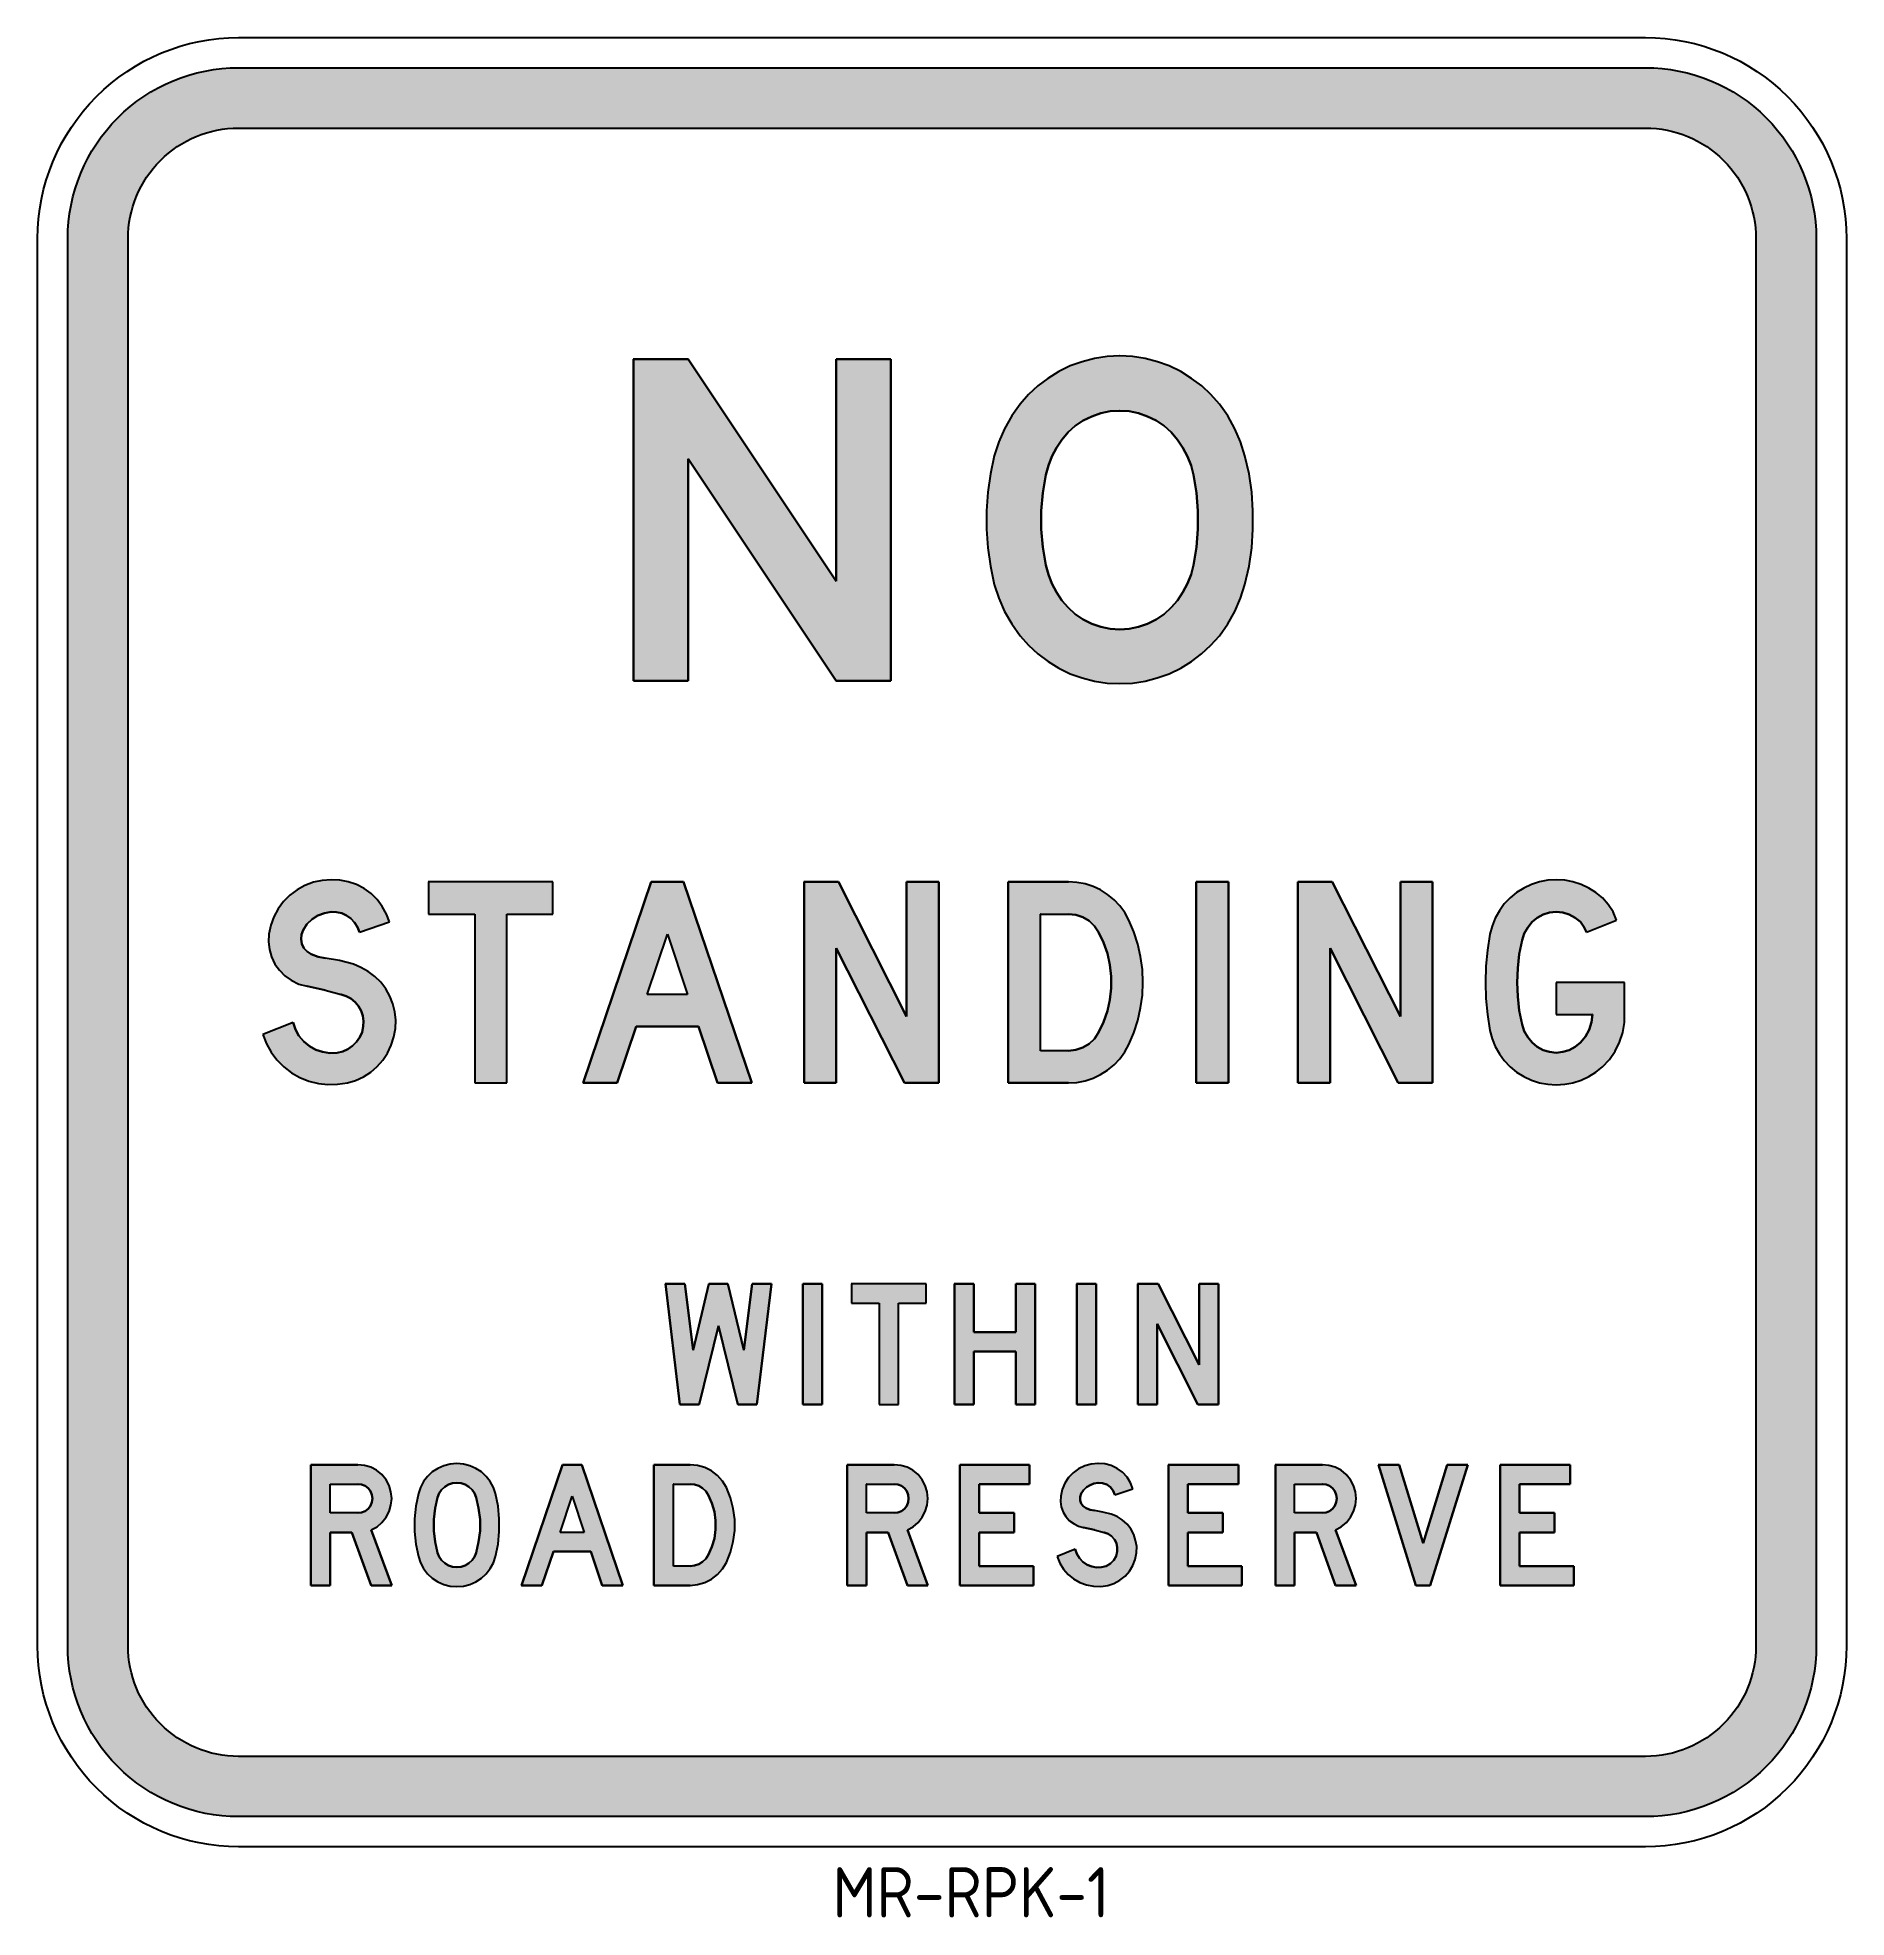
# Model space of a CAD drawing. Extents: x 204.8 to 294.8, y 151.8 to 245.3.
import ezdxf

# ---------------------------------------------------------------- set-up
doc = ezdxf.new("R2010")
doc.units = 0
doc.header["$MEASUREMENT"] = 0
doc.linetypes.add('CENTERX2', pattern=[101.6, 63.5, -12.7, 12.7, -12.7])
doc.layers.get('0').update_dxf_attribs({"linetype": 'CONTINUOUS'})
doc.layers.get('DEFPOINTS').update_dxf_attribs({"linetype": 'CONTINUOUS'})
for name, color, linetype in [('L25', 1, 'CONTINUOUS'), ('L35', 3, 'CONTINUOUS'), ('TBLK25', 1, 'CONTINUOUS')]:
    doc.layers.add(name, color=color, linetype=linetype)
doc.styles.add('ISO', font='iso.shx')

msp = doc.modelspace()

# ---------------------------------------------------------------- texts
at = {"layer": 'L25', "linetype": 'CENTERX2', "style": 'ISO'}
msp.add_text('MR-RPK-1', height=2.5, dxfattribs=at).set_placement((244.4, 151.756))

# ---------------------------------------------------------------- hatches: boundary and pattern name
at = {"layer": 'TBLK25', "linetype": 'CENTERX2'}
h = msp.add_hatch(color=256, dxfattribs=at)
edge = h.paths.add_edge_path(flags=16)
edge.add_line((209.346, 165.268), (209.346, 235.268))
edge.add_arc((214.846, 235.268), 5.5, 90, 180, ccw=False)
edge.add_line((214.846, 240.768), (284.846, 240.768))
edge.add_arc((284.846, 235.268), 5.5, 0, 90, ccw=False)
edge.add_line((290.346, 235.268), (290.346, 165.268))
edge.add_arc((284.846, 165.268), 5.5, -90, 0, ccw=False)
edge.add_line((284.846, 159.768), (214.846, 159.768))
edge.add_arc((214.846, 165.268), 5.5, 180, 270, ccw=False)
edge = h.paths.add_edge_path()
edge.add_line((206.346, 165.268), (206.346, 235.268))
edge.add_arc((214.846, 235.268), 8.5, 90, 180, ccw=False)
edge.add_line((214.846, 243.768), (284.846, 243.768))
edge.add_arc((284.846, 235.268), 8.5, 0, 90, ccw=False)
edge.add_line((293.346, 235.268), (293.346, 165.268))
edge.add_arc((284.846, 165.268), 8.5, -90, 0, ccw=False)
edge.add_line((284.846, 156.768), (214.846, 156.768))
edge.add_arc((214.846, 165.268), 8.5, 180, 270, ccw=False)
for points in [[(247.292, 229.275), (244.576, 229.275), (244.576, 218.228), (237.22, 229.275), (234.496, 229.275), (234.496, 213.271), (237.22, 213.271), (237.22, 224.309), (244.576, 213.271), (247.292, 213.271)], [(221.919, 198.278), (221.629, 198.568), (221.296, 198.814), (220.935, 199.016), (220.557, 199.175), (219.863, 199.359), (219.151, 199.473), (218.8, 199.544), (218.457, 199.675), (218.255, 199.798), (218.097, 199.974), (218, 200.185), (217.956, 200.414), (217.973, 200.651), (218.053, 200.871), (218.246, 201.161), (218.501, 201.407), (218.791, 201.591), (219.116, 201.714), (219.459, 201.776), (219.722, 201.758), (219.977, 201.706), (220.223, 201.591), (220.434, 201.442), (220.619, 201.249), (220.759, 201.02), (220.856, 200.774), (222.35, 201.275), (222.21, 201.67), (221.999, 202.048), (221.744, 202.391), (221.436, 202.69), (221.093, 202.945), (220.707, 203.138), (220.302, 203.279), (219.881, 203.358), (219.459, 203.375), (219.011, 203.34), (218.571, 203.252), (218.149, 203.094), (217.754, 202.874), (217.393, 202.611), (217.077, 202.286), (216.813, 201.925), (216.602, 201.53), (216.444, 201.108), (216.356, 200.669), (216.339, 200.291), (216.383, 199.904), (216.488, 199.535), (216.655, 199.183), (216.875, 198.876), (217.147, 198.594), (217.455, 198.375), (217.842, 198.181), (218.255, 198.076), (219.151, 197.874), (219.951, 197.672), (220.206, 197.584), (220.434, 197.461), (220.645, 197.285), (220.812, 197.083), (220.944, 196.854), (221.023, 196.6), (221.067, 196.336), (221.049, 196.072), (220.988, 195.8), (220.874, 195.536), (220.715, 195.308), (220.522, 195.105), (220.285, 194.947), (220.03, 194.833), (219.758, 194.772), (219.388, 194.754), (219.028, 194.807), (218.685, 194.921), (218.369, 195.097), (218.088, 195.334), (217.85, 195.606), (217.675, 195.932), (217.56, 196.274), (216.058, 195.677), (216.233, 195.22), (216.462, 194.798), (216.752, 194.411), (217.095, 194.068), (217.481, 193.77), (217.894, 193.532), (218.343, 193.357), (218.817, 193.234), (219.292, 193.181), (219.775, 193.198), (220.258, 193.269), (220.663, 193.392), (221.058, 193.576), (221.419, 193.805), (221.744, 194.077), (222.025, 194.402), (222.262, 194.754), (222.447, 195.141), (222.579, 195.554), (222.649, 195.976), (222.667, 196.389), (222.623, 196.802), (222.526, 197.197), (222.376, 197.584), (222.166, 197.944)], [(230.488, 203.27), (224.292, 203.27), (224.292, 201.67), (226.595, 201.67), (226.595, 193.269), (228.194, 193.269), (228.194, 201.67), (230.488, 201.67)]]:
    msp.add_hatch(color=256, dxfattribs=at).paths.add_polyline_path(points)
h = msp.add_hatch(color=256, dxfattribs=at)
h.paths.add_polyline_path([(261.722, 213.904), (262.258, 214.229), (262.759, 214.607), (263.225, 215.038), (263.647, 215.512), (264.06, 216.101), (264.411, 216.725), (264.701, 217.384), (264.921, 218.07), (265.123, 218.975), (265.255, 219.889), (265.317, 220.812), (265.317, 221.734), (265.255, 222.657), (265.123, 223.571), (264.921, 224.468), (264.701, 225.153), (264.411, 225.812), (264.06, 226.445), (263.647, 227.034), (263.225, 227.508), (262.768, 227.939), (262.258, 228.317), (261.722, 228.651), (261.151, 228.932), (260.562, 229.143), (259.947, 229.301), (259.323, 229.398), (258.69, 229.433), (258.057, 229.398), (257.433, 229.301), (256.818, 229.143), (256.221, 228.932), (255.658, 228.651), (255.113, 228.317), (254.612, 227.939), (254.147, 227.508), (253.734, 227.034), (253.32, 226.445), (252.96, 225.812), (252.67, 225.153), (252.45, 224.468), (252.257, 223.571), (252.125, 222.657), (252.055, 221.734), (252.055, 220.812), (252.125, 219.889), (252.257, 218.975), (252.45, 218.07), (252.67, 217.384), (252.96, 216.725), (253.32, 216.101), (253.734, 215.512), (254.155, 215.038), (254.612, 214.607), (255.122, 214.229), (255.658, 213.904), (256.229, 213.623), (256.818, 213.412), (257.433, 213.254), (258.057, 213.157), (258.69, 213.131), (259.323, 213.157), (259.947, 213.254), (260.553, 213.412), (261.151, 213.623)])
h.paths.add_polyline_path([(258.69, 215.829), (258.216, 215.864), (257.75, 215.96), (257.293, 216.11), (256.871, 216.321), (256.476, 216.593), (256.124, 216.91), (255.808, 217.27), (255.544, 217.674), (255.315, 218.105), (255.14, 218.562), (255.008, 219.028), (254.867, 219.924), (254.788, 220.82), (254.788, 221.726), (254.867, 222.622), (255.008, 223.51), (255.14, 223.984), (255.315, 224.432), (255.544, 224.863), (255.808, 225.267), (256.124, 225.636), (256.476, 225.953), (256.871, 226.216), (257.293, 226.427), (257.75, 226.586), (258.216, 226.682), (258.69, 226.709), (259.165, 226.682), (259.631, 226.586), (260.079, 226.427), (260.509, 226.216), (260.905, 225.953), (261.256, 225.636), (261.564, 225.267), (261.836, 224.863), (262.065, 224.432), (262.241, 223.984), (262.364, 223.51), (262.513, 222.622), (262.583, 221.726), (262.583, 220.82), (262.513, 219.924), (262.364, 219.028), (262.241, 218.562), (262.065, 218.105), (261.836, 217.674), (261.564, 217.27), (261.256, 216.91), (260.905, 216.593), (260.509, 216.321), (260.079, 216.11), (259.631, 215.96), (259.165, 215.864)], flags=16)
h = msp.add_hatch(color=256, dxfattribs=at)
h.paths.add_polyline_path([(236.983, 203.27), (235.383, 203.27), (231.991, 193.269), (233.687, 193.269), (234.636, 196.072), (237.73, 196.072), (238.679, 193.269), (240.384, 193.269)])
h.paths.add_polyline_path([(237.185, 197.672), (237.176, 197.672), (235.181, 197.672), (236.183, 200.669)], flags=16)
h.paths.add_polyline_path([(244.69, 203.27), (242.985, 203.27), (242.985, 193.269), (244.585, 193.269), (244.585, 199.974), (247.986, 193.269), (249.682, 193.269), (249.682, 203.27), (248.083, 203.27), (248.083, 196.573)])
h.paths.add_polyline_path([(259.727, 196.995), (259.815, 197.628), (259.841, 198.269), (259.815, 198.911), (259.727, 199.552), (259.587, 200.176), (259.393, 200.783), (259.138, 201.372), (258.936, 201.741), (258.69, 202.075), (258.409, 202.373), (258.084, 202.646), (257.732, 202.866), (257.363, 203.041), (256.968, 203.173), (256.555, 203.244), (256.142, 203.27), (253.145, 203.27), (253.145, 193.269), (256.142, 193.269), (256.555, 193.295), (256.968, 193.374), (257.363, 193.506), (257.732, 193.682), (258.084, 193.901), (258.409, 194.165), (258.69, 194.473), (258.936, 194.807), (259.138, 195.176), (259.393, 195.765), (259.587, 196.371)])
h.paths.add_polyline_path([(254.744, 201.67), (256.142, 201.67), (256.502, 201.635), (256.853, 201.512), (257.161, 201.328), (257.433, 201.073), (257.636, 200.774), (257.882, 200.247), (258.075, 199.702), (258.198, 199.139), (258.26, 198.559), (258.26, 197.979), (258.198, 197.408), (258.075, 196.846), (257.882, 196.292), (257.636, 195.773), (257.433, 195.466), (257.161, 195.22), (256.853, 195.026), (256.502, 194.912), (256.142, 194.868), (254.744, 194.868)], flags=16)
h.paths.add_polyline_path([(264.095, 203.27), (262.496, 203.27), (262.496, 193.269), (264.095, 193.269)])
h.paths.add_polyline_path([(269.157, 199.974), (272.55, 193.269), (274.254, 193.269), (274.254, 203.27), (272.655, 203.27), (272.655, 196.573), (269.254, 203.27), (267.558, 203.27), (267.558, 193.269), (269.157, 193.269)])
h.paths.add_polyline_path([(278.491, 197.566), (278.464, 198.269), (278.491, 198.981), (278.57, 199.675), (278.71, 200.37), (278.816, 200.704), (278.991, 201.003), (279.211, 201.275), (279.466, 201.486), (279.756, 201.644), (280.081, 201.741), (280.406, 201.776), (280.74, 201.741), (281.057, 201.644), (281.347, 201.486), (281.61, 201.275), (281.786, 201.038), (281.909, 200.774), (283.403, 201.372), (283.236, 201.776), (282.999, 202.145), (282.709, 202.47), (282.384, 202.743), (282.023, 202.962), (281.646, 203.138), (281.241, 203.27), (280.828, 203.349), (280.406, 203.375), (279.985, 203.349), (279.571, 203.27), (279.176, 203.138), (278.789, 202.962), (278.438, 202.743), (278.113, 202.47), (277.823, 202.171), (277.577, 201.829), (277.374, 201.468), (277.216, 201.073), (277.111, 200.669), (276.988, 199.878), (276.909, 199.078), (276.882, 198.269), (276.909, 197.47), (276.988, 196.67), (277.111, 195.87), (277.216, 195.466), (277.374, 195.079), (277.577, 194.71), (277.823, 194.376), (278.113, 194.068), (278.438, 193.805), (278.789, 193.585), (279.176, 193.409), (279.571, 193.277), (279.985, 193.198), (280.406, 193.172), (280.828, 193.198), (281.241, 193.277), (281.646, 193.409), (282.023, 193.585), (282.384, 193.805), (282.709, 194.068), (283.052, 194.438), (283.333, 194.851), (283.561, 195.299), (283.72, 195.782), (283.807, 196.274), (283.807, 198.269), (280.406, 198.269), (280.406, 196.67), (282.208, 196.67), (282.155, 196.283), (282.041, 195.914), (281.856, 195.571), (281.61, 195.272), (281.347, 195.062), (281.057, 194.903), (280.74, 194.807), (280.406, 194.772), (280.081, 194.807), (279.756, 194.903), (279.466, 195.062), (279.211, 195.272), (278.991, 195.536), (278.816, 195.844), (278.71, 196.169), (278.57, 196.863)])
h = msp.add_hatch(color=256, dxfattribs=at)
h.paths.add_polyline_path([(239.198, 183.276), (238.24, 183.276), (237.457, 179.972), (237.044, 183.276), (236.086, 183.276), (236.798, 177.274), (237.765, 177.274), (238.723, 181.176), (239.681, 177.274), (240.639, 177.274), (241.359, 183.276), (240.402, 183.276), (239.98, 179.972)])
h.paths.add_polyline_path([(243.882, 183.276), (242.924, 183.276), (242.924, 177.274), (243.882, 177.274)])
h.paths.add_polyline_path([(249.058, 183.276), (245.341, 183.276), (245.341, 182.31), (246.72, 182.31), (246.72, 177.274), (247.678, 177.274), (247.678, 182.31), (249.058, 182.31)])
h.paths.add_polyline_path([(254.481, 183.276), (253.523, 183.276), (253.523, 180.877), (251.422, 180.877), (251.422, 183.276), (250.464, 183.276), (250.464, 177.274), (251.422, 177.274), (251.422, 179.91), (253.523, 179.91), (253.523, 177.274), (254.481, 177.274)])
h.paths.add_polyline_path([(257.513, 183.276), (256.555, 183.276), (256.555, 177.274), (257.513, 177.274)])
h.paths.add_polyline_path([(260.606, 183.276), (259.587, 183.276), (259.587, 177.274), (260.545, 177.274), (260.545, 181.29), (262.583, 177.274), (263.603, 177.274), (263.603, 183.276), (262.645, 183.276), (262.645, 179.251)])
h = msp.add_hatch(color=256, dxfattribs=at)
h.paths.add_polyline_path([(221.735, 171.192), (221.981, 171.403), (222.183, 171.658), (222.341, 171.948), (222.429, 172.264), (222.464, 172.59), (222.429, 172.924), (222.341, 173.24), (222.183, 173.53), (221.972, 173.785), (221.717, 173.996), (221.427, 174.145), (221.111, 174.242), (220.786, 174.277), (220.777, 174.277), (218.448, 174.277), (218.448, 168.274), (219.406, 168.274), (219.406, 170.911), (220.487, 170.911), (221.445, 168.274), (222.464, 168.274), (221.445, 171.034)])
h.paths.add_polyline_path([(219.406, 171.878), (219.406, 173.31), (220.786, 173.31), (220.97, 173.293), (221.146, 173.222), (221.296, 173.108), (221.41, 172.959), (221.48, 172.783), (221.506, 172.59), (221.48, 172.405), (221.41, 172.229), (221.296, 172.08), (221.146, 171.966), (220.97, 171.895), (220.786, 171.878)], flags=16)
h.paths.add_polyline_path([(227.817, 171.588), (227.755, 172.212), (227.623, 172.836), (227.526, 173.143), (227.368, 173.433), (227.166, 173.697), (226.929, 173.917), (226.656, 174.092), (226.349, 174.224), (226.032, 174.303), (225.707, 174.33), (225.382, 174.303), (225.066, 174.224), (224.767, 174.092), (224.486, 173.917), (224.248, 173.697), (224.046, 173.433), (223.897, 173.143), (223.791, 172.836), (223.668, 172.212), (223.598, 171.588), (223.598, 170.955), (223.668, 170.331), (223.791, 169.716), (223.897, 169.399), (224.046, 169.109), (224.248, 168.854), (224.486, 168.635), (224.767, 168.45), (225.066, 168.318), (225.382, 168.239), (225.707, 168.213), (226.032, 168.239), (226.349, 168.318), (226.656, 168.45), (226.929, 168.635), (227.166, 168.854), (227.368, 169.109), (227.526, 169.399), (227.623, 169.716), (227.755, 170.331), (227.817, 170.955)])
h.paths.add_polyline_path([(224.565, 171.553), (224.626, 172.106), (224.749, 172.651), (224.828, 172.853), (224.951, 173.029), (225.11, 173.17), (225.294, 173.284), (225.496, 173.354), (225.707, 173.372), (225.918, 173.354), (226.12, 173.284), (226.305, 173.17), (226.463, 173.029), (226.586, 172.853), (226.665, 172.651), (226.788, 172.106), (226.859, 171.553), (226.859, 170.99), (226.788, 170.436), (226.665, 169.892), (226.586, 169.698), (226.463, 169.522), (226.305, 169.373), (226.12, 169.268), (225.918, 169.197), (225.707, 169.171), (225.496, 169.197), (225.294, 169.268), (225.11, 169.373), (224.951, 169.522), (224.828, 169.698), (224.749, 169.892), (224.626, 170.436), (224.565, 170.99)], flags=16)
h.paths.add_polyline_path([(231.921, 174.277), (230.963, 174.277), (228.924, 168.274), (229.943, 168.274), (230.515, 169.953), (232.369, 169.953), (232.94, 168.274), (233.96, 168.274)])
h.paths.add_polyline_path([(230.84, 170.911), (231.437, 172.713), (232.044, 170.911), (232.035, 170.911)], flags=16)
h.paths.add_polyline_path([(239.531, 171.553), (239.461, 172.097), (239.321, 172.625), (239.118, 173.134), (238.925, 173.46), (238.679, 173.741), (238.38, 173.969), (238.046, 174.136), (237.686, 174.242), (237.317, 174.277), (235.515, 174.277), (235.515, 168.274), (237.317, 168.274), (237.686, 168.31), (238.046, 168.415), (238.38, 168.582), (238.679, 168.811), (238.925, 169.092), (239.118, 169.417), (239.321, 169.927), (239.461, 170.454), (239.531, 170.999)])
h.paths.add_polyline_path([(236.482, 173.31), (237.317, 173.31), (237.536, 173.293), (237.747, 173.222), (237.932, 173.108), (238.09, 172.959), (238.213, 172.774), (238.398, 172.37), (238.521, 171.939), (238.582, 171.5), (238.582, 171.052), (238.521, 170.612), (238.398, 170.182), (238.213, 169.777), (238.09, 169.593), (237.932, 169.443), (237.747, 169.329), (237.536, 169.259), (237.317, 169.232), (236.482, 169.232)], flags=16)
h = msp.add_hatch(color=256, dxfattribs=at)
h.paths.add_polyline_path([(248.408, 171.192), (248.663, 171.403), (248.865, 171.658), (249.014, 171.948), (249.111, 172.264), (249.146, 172.59), (249.111, 172.924), (249.014, 173.24), (248.865, 173.53), (248.654, 173.785), (248.399, 173.996), (248.109, 174.145), (247.793, 174.242), (247.467, 174.277), (247.459, 174.277), (245.13, 174.277), (245.13, 168.274), (246.088, 168.274), (246.088, 170.911), (247.16, 170.911), (248.127, 168.274), (249.146, 168.274), (248.127, 171.034)])
h.paths.add_polyline_path([(246.088, 171.878), (246.088, 173.31), (247.467, 173.31), (247.652, 173.293), (247.828, 173.222), (247.977, 173.108), (248.091, 172.959), (248.162, 172.783), (248.179, 172.59), (248.162, 172.405), (248.091, 172.229), (247.977, 172.08), (247.828, 171.966), (247.652, 171.895), (247.467, 171.878)], flags=16)
h.paths.add_polyline_path([(253.435, 171.878), (251.695, 171.878), (251.695, 173.31), (254.208, 173.31), (254.208, 174.277), (250.737, 174.277), (250.737, 168.274), (254.393, 168.274), (254.393, 169.232), (251.695, 169.232), (251.695, 170.911), (253.435, 170.911)])
h.paths.add_polyline_path([(259.051, 173.662), (258.822, 173.899), (258.558, 174.092), (258.26, 174.233), (257.943, 174.312), (257.609, 174.33), (257.275, 174.303), (256.95, 174.215), (256.643, 174.075), (256.37, 173.873), (256.142, 173.635), (255.957, 173.354), (255.825, 173.038), (255.755, 172.713), (255.737, 172.44), (255.781, 172.177), (255.878, 171.922), (256.01, 171.693), (256.194, 171.491), (256.414, 171.333), (256.643, 171.219), (256.889, 171.157), (257.433, 171.034), (257.908, 170.911), (258.11, 170.841), (258.286, 170.718), (258.427, 170.559), (258.523, 170.375), (258.567, 170.164), (258.567, 169.953), (258.506, 169.725), (258.391, 169.522), (258.224, 169.355), (258.014, 169.232), (257.785, 169.171), (257.539, 169.162), (257.293, 169.206), (257.064, 169.303), (256.853, 169.443), (256.686, 169.628), (256.555, 169.839), (256.467, 170.076), (255.57, 169.716), (255.702, 169.382), (255.887, 169.083), (256.124, 168.819), (256.396, 168.591), (256.704, 168.415), (257.038, 168.292), (257.381, 168.231), (257.741, 168.222), (258.093, 168.274), (258.4, 168.371), (258.699, 168.529), (258.954, 168.731), (259.174, 168.978), (259.349, 169.259), (259.464, 169.566), (259.525, 169.892), (259.534, 170.208), (259.481, 170.507), (259.384, 170.806), (259.235, 171.078), (259.051, 171.324), (258.813, 171.526), (258.558, 171.693), (258.268, 171.816), (257.855, 171.922), (257.433, 171.992), (257.214, 172.036), (257.012, 172.115), (256.871, 172.212), (256.766, 172.343), (256.713, 172.502), (256.713, 172.677), (256.774, 172.836), (256.889, 173.003), (257.038, 173.152), (257.214, 173.266), (257.407, 173.337), (257.609, 173.372), (257.829, 173.354), (258.04, 173.284), (258.224, 173.152), (258.365, 172.976), (258.453, 172.774), (259.349, 173.073), (259.226, 173.381)])
h.paths.add_polyline_path([(263.814, 171.878), (262.074, 171.878), (262.074, 173.31), (264.596, 173.31), (264.596, 174.277), (261.116, 174.277), (261.116, 168.274), (264.772, 168.274), (264.772, 169.232), (262.074, 169.232), (262.074, 170.911), (263.814, 170.911)])
h.paths.add_polyline_path([(269.711, 171.192), (269.966, 171.403), (270.168, 171.658), (270.326, 171.948), (270.414, 172.264), (270.449, 172.59), (270.414, 172.924), (270.326, 173.24), (270.168, 173.53), (269.957, 173.785), (269.702, 173.996), (269.412, 174.145), (269.096, 174.242), (268.771, 174.277), (268.762, 174.277), (266.433, 174.277), (266.433, 168.274), (267.391, 168.274), (267.391, 170.911), (268.472, 170.911), (269.43, 168.274), (270.449, 168.274), (269.43, 171.034)])
h.paths.add_polyline_path([(267.391, 171.878), (267.391, 173.31), (268.771, 173.31), (268.955, 173.293), (269.131, 173.222), (269.28, 173.108), (269.394, 172.959), (269.465, 172.783), (269.491, 172.59), (269.465, 172.405), (269.394, 172.229), (269.28, 172.08), (269.131, 171.966), (268.955, 171.895), (268.771, 171.878)], flags=16)
h.paths.add_polyline_path([(276.003, 174.277), (274.984, 174.277), (273.78, 170.375), (272.585, 174.277), (271.565, 174.277), (273.42, 168.274), (274.14, 168.274)])
h.paths.add_polyline_path([(280.318, 171.878), (278.578, 171.878), (278.578, 173.31), (281.101, 173.31), (281.101, 174.277), (277.62, 174.277), (277.62, 168.274), (281.276, 168.274), (281.276, 169.232), (278.578, 169.232), (278.578, 170.911), (280.318, 170.911)])

# ---------------------------------------------------------------- linework, layer by layer
at = {"color": 3}
for p, q in [((234.496, 229.275), (234.487, 229.275)), ((234.496, 229.275), (237.22, 229.275)), ((234.496, 213.271), (234.496, 229.275)), ((237.22, 229.275), (244.576, 218.228)), ((244.576, 218.228), (244.576, 229.275)), ((244.576, 229.275), (247.292, 229.275)), ((247.292, 229.275), (247.292, 213.271)), ((256.818, 229.143), (256.221, 228.932)), ((257.433, 229.301), (256.818, 229.143)), ((258.057, 229.398), (257.433, 229.301)), ((258.69, 229.433), (258.057, 229.398)), ((258.69, 229.433), (258.681, 229.433)), ((259.323, 229.398), (258.69, 229.433)), ((259.947, 229.301), (259.323, 229.398)), ((260.562, 229.143), (259.947, 229.301)), ((261.151, 228.932), (260.562, 229.143)), ((255.113, 228.317), (254.612, 227.939)), ((255.658, 228.651), (255.113, 228.317)), ((256.221, 228.932), (255.658, 228.651)), ((261.722, 228.651), (261.151, 228.932)), ((262.258, 228.317), (261.722, 228.651)), ((262.768, 227.939), (262.258, 228.317)), ((254.147, 227.508), (253.734, 227.034)), ((254.612, 227.939), (254.147, 227.508)), ((263.225, 227.508), (262.768, 227.939)), ((263.647, 227.034), (263.225, 227.508)), ((253.32, 226.445), (252.96, 225.812)), ((253.734, 227.034), (253.32, 226.445)), ((253.734, 227.034), (253.725, 227.034)), ((257.293, 226.427), (256.871, 226.216)), ((257.75, 226.586), (257.293, 226.427)), ((258.216, 226.682), (257.75, 226.586)), ((258.69, 226.709), (258.216, 226.682)), ((258.69, 226.709), (258.681, 226.709)), ((259.165, 226.682), (258.69, 226.709)), ((259.631, 226.586), (259.165, 226.682)), ((260.079, 226.427), (259.631, 226.586)), ((260.509, 226.216), (260.079, 226.427)), ((263.647, 227.034), (263.638, 227.034)), ((264.06, 226.445), (263.647, 227.034)), ((264.411, 225.812), (264.06, 226.445)), ((252.96, 225.812), (252.67, 225.153)), ((256.124, 225.636), (255.808, 225.267)), ((256.476, 225.953), (256.124, 225.636)), ((256.871, 226.216), (256.476, 225.953)), ((260.905, 225.953), (260.509, 226.216)), ((261.256, 225.636), (260.905, 225.953)), ((261.564, 225.267), (261.256, 225.636)), ((264.701, 225.153), (264.411, 225.812)), ((252.45, 224.468), (252.257, 223.571)), ((252.45, 224.468), (252.442, 224.468)), ((252.67, 225.153), (252.45, 224.468)), ((255.315, 224.432), (255.14, 223.984)), ((255.544, 224.863), (255.315, 224.432)), ((255.808, 225.267), (255.544, 224.863)), ((255.808, 225.267), (255.799, 225.267)), ((261.564, 225.267), (261.555, 225.267)), ((261.836, 224.863), (261.564, 225.267)), ((262.065, 224.432), (261.836, 224.863)), ((262.241, 223.984), (262.065, 224.432)), ((264.921, 224.468), (264.701, 225.153)), ((264.921, 224.468), (264.912, 224.468)), ((265.123, 223.571), (264.921, 224.468)), ((244.576, 213.271), (237.22, 224.309)), ((237.22, 224.309), (237.22, 213.271)), ((252.257, 223.571), (252.125, 222.657)), ((255.008, 223.51), (254.867, 222.622)), ((255.008, 223.51), (254.999, 223.51)), ((255.14, 223.984), (255.008, 223.51)), ((262.364, 223.51), (262.241, 223.984)), ((262.364, 223.51), (262.355, 223.51)), ((262.513, 222.622), (262.364, 223.51)), ((265.255, 222.657), (265.123, 223.571)), ((252.125, 222.657), (252.055, 221.734)), ((254.867, 222.622), (254.788, 221.726)), ((262.583, 221.726), (262.513, 222.622)), ((265.317, 221.734), (265.255, 222.657)), ((252.055, 221.734), (252.055, 220.812)), ((254.788, 221.726), (254.788, 220.82)), ((262.583, 220.82), (262.583, 221.726)), ((265.317, 220.812), (265.317, 221.734)), ((252.055, 220.812), (252.125, 219.889)), ((254.788, 220.82), (254.867, 219.924)), ((262.513, 219.924), (262.583, 220.82)), ((265.255, 219.889), (265.317, 220.812)), ((252.125, 219.889), (252.257, 218.975)), ((254.867, 219.924), (255.008, 219.028)), ((262.364, 219.028), (262.513, 219.924)), ((265.123, 218.975), (265.255, 219.889)), ((252.257, 218.975), (252.45, 218.07)), ((255.008, 219.028), (254.999, 219.028)), ((255.008, 219.028), (255.14, 218.562)), ((262.241, 218.562), (262.364, 219.028)), ((262.364, 219.028), (262.355, 219.028)), ((264.921, 218.07), (265.123, 218.975)), ((252.45, 218.07), (252.442, 218.07)), ((252.45, 218.07), (252.67, 217.384)), ((255.14, 218.562), (255.315, 218.105)), ((255.315, 218.105), (255.544, 217.674)), ((261.836, 217.674), (262.065, 218.105)), ((262.065, 218.105), (262.241, 218.562)), ((264.701, 217.384), (264.921, 218.07)), ((264.921, 218.07), (264.912, 218.07)), ((252.67, 217.384), (252.96, 216.725)), ((255.544, 217.674), (255.808, 217.27)), ((255.808, 217.27), (255.799, 217.27)), ((255.808, 217.27), (256.124, 216.91)), ((261.256, 216.91), (261.564, 217.27)), ((261.564, 217.27), (261.555, 217.27)), ((261.564, 217.27), (261.836, 217.674)), ((264.411, 216.725), (264.701, 217.384)), ((252.96, 216.725), (253.32, 216.101)), ((253.32, 216.101), (253.734, 215.512)), ((256.124, 216.91), (256.476, 216.593)), ((256.476, 216.593), (256.871, 216.321)), ((256.871, 216.321), (257.293, 216.11)), ((257.293, 216.11), (257.75, 215.96)), ((259.631, 215.96), (260.079, 216.11)), ((260.079, 216.11), (260.509, 216.321)), ((260.509, 216.321), (260.905, 216.593)), ((260.905, 216.593), (261.256, 216.91)), ((263.647, 215.512), (264.06, 216.101)), ((264.06, 216.101), (264.411, 216.725)), ((253.734, 215.512), (253.725, 215.512)), ((253.734, 215.512), (254.155, 215.038)), ((257.75, 215.96), (258.216, 215.864)), ((258.216, 215.864), (258.69, 215.829)), ((258.69, 215.829), (258.681, 215.829)), ((258.69, 215.829), (259.165, 215.864)), ((259.165, 215.864), (259.631, 215.96)), ((263.225, 215.038), (263.647, 215.512)), ((263.647, 215.512), (263.638, 215.512)), ((254.155, 215.038), (254.612, 214.607)), ((254.612, 214.607), (255.122, 214.229)), ((255.122, 214.229), (255.658, 213.904)), ((261.722, 213.904), (262.258, 214.229)), ((262.258, 214.229), (262.759, 214.607)), ((262.759, 214.607), (263.225, 215.038)), ((237.22, 213.271), (234.496, 213.271)), ((247.292, 213.271), (244.576, 213.271)), ((255.658, 213.904), (256.229, 213.623)), ((256.229, 213.623), (256.818, 213.412)), ((256.818, 213.412), (257.433, 213.254)), ((257.433, 213.254), (258.057, 213.157)), ((259.323, 213.157), (259.947, 213.254)), ((259.947, 213.254), (260.553, 213.412)), ((260.553, 213.412), (261.151, 213.623)), ((261.151, 213.623), (261.722, 213.904)), ((258.057, 213.157), (258.69, 213.131)), ((258.69, 213.131), (259.323, 213.157)), ((218.149, 203.094), (217.754, 202.874)), ((218.571, 203.252), (218.149, 203.094)), ((219.011, 203.34), (218.571, 203.252)), ((219.459, 203.375), (219.011, 203.34)), ((219.459, 203.375), (219.45, 203.375)), ((219.881, 203.358), (219.459, 203.375)), ((220.302, 203.279), (219.881, 203.358)), ((220.707, 203.138), (220.302, 203.279)), ((221.093, 202.945), (220.707, 203.138)), ((221.436, 202.69), (221.093, 202.945)), ((224.292, 203.27), (224.284, 203.27)), ((224.292, 203.27), (224.292, 201.67)), ((230.488, 203.27), (224.292, 203.27)), ((230.488, 201.67), (230.488, 203.27)), ((231.991, 193.269), (235.383, 203.27)), ((235.383, 203.27), (236.983, 203.27)), ((236.983, 203.27), (240.384, 193.269)), ((242.985, 203.27), (242.977, 203.27)), ((242.985, 203.27), (244.69, 203.27)), ((242.985, 193.269), (242.985, 203.27)), ((244.69, 203.27), (248.083, 196.573)), ((248.083, 196.573), (248.083, 203.27)), ((248.083, 203.27), (249.682, 203.27)), ((249.682, 203.27), (249.682, 193.269)), ((253.145, 203.27), (253.136, 203.27)), ((253.145, 203.27), (256.142, 203.27)), ((253.145, 193.269), (253.145, 203.27)), ((256.142, 203.27), (256.133, 203.27)), ((256.142, 203.27), (256.133, 203.27)), ((256.555, 203.244), (256.142, 203.27)), ((256.968, 203.173), (256.555, 203.244)), ((257.363, 203.041), (256.968, 203.173)), ((257.732, 202.866), (257.363, 203.041)), ((262.496, 203.27), (262.487, 203.27)), ((262.496, 203.27), (264.095, 203.27)), ((262.496, 193.269), (262.496, 203.27)), ((264.095, 203.27), (264.095, 193.269)), ((267.558, 203.27), (267.549, 203.27)), ((267.558, 203.27), (269.254, 203.27)), ((267.558, 193.269), (267.558, 203.27)), ((269.254, 203.27), (272.655, 196.573)), ((272.655, 196.573), (272.655, 203.27)), ((272.655, 203.27), (274.254, 203.27)), ((274.254, 203.27), (274.254, 193.269)), ((278.789, 202.962), (278.438, 202.743)), ((279.176, 203.138), (278.789, 202.962)), ((279.571, 203.27), (279.176, 203.138)), ((279.985, 203.349), (279.571, 203.27)), ((280.406, 203.375), (279.985, 203.349)), ((280.406, 203.375), (280.398, 203.375)), ((280.828, 203.349), (280.406, 203.375)), ((281.241, 203.27), (280.828, 203.349)), ((281.646, 203.138), (281.241, 203.27)), ((282.023, 202.962), (281.646, 203.138)), ((282.384, 202.743), (282.023, 202.962)), ((217.077, 202.286), (216.813, 201.925)), ((217.393, 202.611), (217.077, 202.286)), ((217.754, 202.874), (217.393, 202.611)), ((221.744, 202.391), (221.436, 202.69)), ((221.999, 202.048), (221.744, 202.391)), ((222.21, 201.67), (221.999, 202.048)), ((258.084, 202.646), (257.732, 202.866)), ((258.409, 202.373), (258.084, 202.646)), ((258.69, 202.075), (258.409, 202.373)), ((258.936, 201.741), (258.69, 202.075)), ((277.823, 202.171), (277.577, 201.829)), ((278.113, 202.47), (277.823, 202.171)), ((278.438, 202.743), (278.113, 202.47)), ((282.709, 202.47), (282.384, 202.743)), ((282.709, 202.47), (282.7, 202.47)), ((282.999, 202.145), (282.709, 202.47)), ((283.236, 201.776), (282.999, 202.145)), ((216.444, 201.108), (216.356, 200.669)), ((216.602, 201.53), (216.444, 201.108)), ((216.813, 201.925), (216.602, 201.53)), ((218.246, 201.161), (218.053, 200.871)), ((218.501, 201.407), (218.246, 201.161)), ((218.791, 201.591), (218.501, 201.407)), ((219.116, 201.714), (218.791, 201.591)), ((219.459, 201.776), (219.116, 201.714)), ((219.459, 201.776), (219.45, 201.776)), ((219.722, 201.758), (219.459, 201.776)), ((219.977, 201.706), (219.722, 201.758)), ((220.223, 201.591), (219.977, 201.706)), ((220.434, 201.442), (220.223, 201.591)), ((220.619, 201.249), (220.434, 201.442)), ((220.759, 201.02), (220.619, 201.249)), ((220.856, 200.774), (222.35, 201.275)), ((222.35, 201.275), (222.21, 201.67)), ((224.292, 201.67), (226.595, 201.67)), ((226.595, 201.67), (226.595, 193.269)), ((228.194, 193.269), (228.194, 201.67)), ((228.194, 201.67), (230.488, 201.67)), ((254.744, 201.67), (254.735, 201.67)), ((254.744, 201.67), (256.142, 201.67)), ((254.744, 194.868), (254.744, 201.67)), ((256.142, 201.67), (256.133, 201.67)), ((256.142, 201.67), (256.133, 201.67)), ((256.502, 201.635), (256.142, 201.67)), ((256.853, 201.512), (256.502, 201.635)), ((257.161, 201.328), (256.853, 201.512)), ((257.433, 201.073), (257.161, 201.328)), ((257.636, 200.774), (257.433, 201.073)), ((259.138, 201.372), (258.936, 201.741)), ((259.138, 201.372), (259.13, 201.372)), ((259.393, 200.783), (259.138, 201.372)), ((277.216, 201.073), (277.111, 200.669)), ((277.374, 201.468), (277.216, 201.073)), ((277.577, 201.829), (277.374, 201.468)), ((279.211, 201.275), (278.991, 201.003)), ((279.466, 201.486), (279.211, 201.275)), ((279.756, 201.644), (279.466, 201.486)), ((280.081, 201.741), (279.756, 201.644)), ((280.406, 201.776), (280.081, 201.741)), ((280.406, 201.776), (280.398, 201.776)), ((280.74, 201.741), (280.406, 201.776)), ((281.057, 201.644), (280.74, 201.741)), ((281.347, 201.486), (281.057, 201.644)), ((281.61, 201.275), (281.347, 201.486)), ((281.61, 201.275), (281.602, 201.275)), ((281.786, 201.038), (281.61, 201.275)), ((281.909, 200.774), (283.403, 201.372)), ((283.403, 201.372), (283.236, 201.776)), ((283.403, 201.372), (283.394, 201.372)), ((216.356, 200.669), (216.339, 200.291)), ((216.339, 200.291), (216.383, 199.904)), ((217.973, 200.651), (217.956, 200.414)), ((217.956, 200.414), (218, 200.185)), ((218.053, 200.871), (217.973, 200.651)), ((218, 200.185), (218.097, 199.974)), ((218.053, 200.871), (218.044, 200.871)), ((220.856, 200.774), (220.759, 201.02)), ((235.181, 197.672), (236.183, 200.669)), ((236.183, 200.669), (237.185, 197.672)), ((257.636, 200.774), (257.627, 200.774)), ((257.882, 200.247), (257.636, 200.774)), ((258.075, 199.702), (257.882, 200.247)), ((259.587, 200.176), (259.393, 200.783)), ((259.727, 199.552), (259.587, 200.176)), ((277.111, 200.669), (276.988, 199.878)), ((278.71, 200.37), (278.57, 199.675)), ((278.816, 200.704), (278.71, 200.37)), ((278.991, 201.003), (278.816, 200.704)), ((281.909, 200.774), (281.786, 201.038)), ((216.383, 199.904), (216.488, 199.535)), ((216.488, 199.535), (216.655, 199.183)), ((216.655, 199.183), (216.875, 198.876)), ((218.097, 199.974), (218.255, 199.798)), ((218.255, 199.798), (218.457, 199.675)), ((218.457, 199.675), (218.448, 199.675)), ((218.457, 199.675), (218.8, 199.544)), ((218.8, 199.544), (219.151, 199.473)), ((219.151, 199.473), (219.142, 199.473)), ((219.151, 199.473), (219.142, 199.473)), ((219.863, 199.359), (219.151, 199.473)), ((220.557, 199.175), (219.863, 199.359)), ((247.986, 193.269), (244.585, 199.974)), ((244.585, 199.974), (244.585, 193.269)), ((258.198, 199.139), (258.075, 199.702)), ((259.815, 198.911), (259.727, 199.552)), ((272.55, 193.269), (269.157, 199.974)), ((269.157, 199.974), (269.157, 193.269)), ((276.988, 199.878), (276.909, 199.078)), ((278.57, 199.675), (278.491, 198.981)), ((216.875, 198.876), (217.147, 198.594)), ((217.147, 198.594), (217.455, 198.375)), ((217.455, 198.375), (217.842, 198.181)), ((220.935, 199.016), (220.557, 199.175)), ((221.296, 198.814), (220.935, 199.016)), ((221.629, 198.568), (221.296, 198.814)), ((221.919, 198.278), (221.629, 198.568)), ((222.166, 197.944), (221.919, 198.278)), ((258.26, 198.559), (258.198, 199.139)), ((258.26, 197.979), (258.26, 198.559)), ((259.841, 198.269), (259.815, 198.911)), ((259.815, 197.628), (259.841, 198.269)), ((276.909, 199.078), (276.882, 198.269)), ((276.882, 198.269), (276.909, 197.47)), ((278.491, 198.981), (278.464, 198.269)), ((278.464, 198.269), (278.491, 197.566)), ((283.807, 198.269), (280.406, 198.269)), ((280.406, 198.269), (280.406, 196.67)), ((283.807, 196.274), (283.807, 198.269)), ((217.842, 198.181), (218.255, 198.076)), ((218.255, 198.076), (218.246, 198.076)), ((218.255, 198.076), (218.246, 198.076)), ((219.151, 197.874), (218.255, 198.076)), ((219.151, 197.874), (219.951, 197.672)), ((219.951, 197.672), (219.942, 197.672)), ((219.951, 197.672), (219.942, 197.672)), ((220.206, 197.584), (219.951, 197.672)), ((220.434, 197.461), (220.206, 197.584)), ((220.645, 197.285), (220.434, 197.461)), ((222.376, 197.584), (222.166, 197.944)), ((222.526, 197.197), (222.376, 197.584)), ((237.185, 197.672), (235.181, 197.672)), ((237.185, 197.672), (237.176, 197.672)), ((258.075, 196.846), (258.198, 197.408)), ((258.198, 197.408), (258.26, 197.979)), ((259.727, 196.995), (259.815, 197.628)), ((276.909, 197.47), (276.988, 196.67)), ((278.491, 197.566), (278.57, 196.863)), ((220.812, 197.083), (220.645, 197.285)), ((220.944, 196.854), (220.812, 197.083)), ((221.023, 196.6), (220.944, 196.854)), ((221.067, 196.336), (221.023, 196.6)), ((222.623, 196.802), (222.526, 197.197)), ((222.667, 196.389), (222.623, 196.802)), ((222.649, 195.976), (222.667, 196.389)), ((257.882, 196.292), (258.075, 196.846)), ((259.587, 196.371), (259.727, 196.995)), ((276.988, 196.67), (277.111, 195.87)), ((278.57, 196.863), (278.71, 196.169)), ((280.406, 196.67), (282.208, 196.67)), ((282.155, 196.283), (282.208, 196.67)), ((282.208, 196.67), (282.199, 196.67)), ((282.208, 196.67), (282.199, 196.67)), ((217.56, 196.274), (216.058, 195.677)), ((216.058, 195.677), (216.233, 195.22)), ((217.56, 196.274), (217.675, 195.932)), ((217.675, 195.932), (217.85, 195.606)), ((217.85, 195.606), (218.088, 195.334)), ((220.715, 195.308), (220.874, 195.536)), ((220.874, 195.536), (220.988, 195.8)), ((220.988, 195.8), (221.049, 196.072)), ((221.049, 196.072), (221.041, 196.072)), ((221.049, 196.072), (221.067, 196.336)), ((222.447, 195.141), (222.579, 195.554)), ((222.579, 195.554), (222.649, 195.976)), ((234.636, 196.072), (233.687, 193.269)), ((237.73, 196.072), (234.636, 196.072)), ((238.679, 193.269), (237.73, 196.072)), ((257.161, 195.22), (257.433, 195.466)), ((257.433, 195.466), (257.636, 195.773)), ((257.636, 195.773), (257.627, 195.773)), ((257.636, 195.773), (257.882, 196.292)), ((259.138, 195.176), (259.393, 195.765)), ((259.393, 195.765), (259.587, 196.371)), ((277.111, 195.87), (277.216, 195.466)), ((277.216, 195.466), (277.374, 195.079)), ((278.71, 196.169), (278.816, 195.844)), ((278.816, 195.844), (278.991, 195.536)), ((278.991, 195.536), (279.211, 195.272)), ((281.61, 195.272), (281.856, 195.571)), ((281.856, 195.571), (282.041, 195.914)), ((282.041, 195.914), (282.155, 196.283)), ((283.561, 195.299), (283.72, 195.782)), ((283.72, 195.782), (283.807, 196.274)), ((216.233, 195.22), (216.462, 194.798)), ((216.462, 194.798), (216.752, 194.411)), ((218.088, 195.334), (218.369, 195.097)), ((218.369, 195.097), (218.685, 194.921)), ((218.685, 194.921), (219.028, 194.807)), ((219.028, 194.807), (219.388, 194.754)), ((219.388, 194.754), (219.758, 194.772)), ((219.758, 194.772), (219.749, 194.772)), ((219.758, 194.772), (220.03, 194.833)), ((220.03, 194.833), (220.285, 194.947)), ((220.285, 194.947), (220.522, 195.105)), ((220.522, 195.105), (220.715, 195.308)), ((222.025, 194.402), (222.262, 194.754)), ((222.262, 194.754), (222.447, 195.141)), ((256.142, 194.868), (254.744, 194.868)), ((256.142, 194.868), (256.502, 194.912)), ((256.502, 194.912), (256.853, 195.026)), ((256.853, 195.026), (257.161, 195.22)), ((258.69, 194.473), (258.936, 194.807)), ((258.936, 194.807), (259.138, 195.176)), ((259.138, 195.176), (259.13, 195.176)), ((277.374, 195.079), (277.577, 194.71)), ((277.577, 194.71), (277.823, 194.376)), ((279.211, 195.272), (279.466, 195.062)), ((279.466, 195.062), (279.756, 194.903)), ((279.756, 194.903), (280.081, 194.807)), ((280.081, 194.807), (280.406, 194.772)), ((280.406, 194.772), (280.74, 194.807)), ((280.74, 194.807), (281.057, 194.903)), ((281.057, 194.903), (281.347, 195.062)), ((281.347, 195.062), (281.61, 195.272)), ((283.052, 194.438), (283.333, 194.851)), ((283.333, 194.851), (283.561, 195.299)), ((216.752, 194.411), (217.095, 194.068)), ((217.095, 194.068), (217.481, 193.77)), ((217.481, 193.77), (217.894, 193.532)), ((220.663, 193.392), (221.058, 193.576)), ((221.058, 193.576), (221.419, 193.805)), ((221.419, 193.805), (221.744, 194.077)), ((221.744, 194.077), (222.025, 194.402)), ((257.363, 193.506), (257.732, 193.682)), ((257.732, 193.682), (258.084, 193.901)), ((258.084, 193.901), (258.409, 194.165)), ((258.409, 194.165), (258.69, 194.473)), ((277.823, 194.376), (278.113, 194.068)), ((278.113, 194.068), (278.438, 193.805)), ((278.438, 193.805), (278.789, 193.585)), ((278.789, 193.585), (279.176, 193.409)), ((281.646, 193.409), (282.023, 193.585)), ((282.023, 193.585), (282.384, 193.805)), ((282.384, 193.805), (282.709, 194.068)), ((282.709, 194.068), (283.052, 194.438)), ((217.894, 193.532), (218.343, 193.357)), ((218.343, 193.357), (218.817, 193.234)), ((218.817, 193.234), (219.292, 193.181)), ((219.292, 193.181), (219.775, 193.198)), ((219.775, 193.198), (220.258, 193.269)), ((220.258, 193.269), (220.663, 193.392)), ((226.595, 193.269), (228.194, 193.269)), ((231.991, 193.269), (231.982, 193.269)), ((233.687, 193.269), (231.991, 193.269)), ((240.384, 193.269), (238.679, 193.269)), ((244.585, 193.269), (242.985, 193.269)), ((249.682, 193.269), (247.986, 193.269)), ((256.142, 193.269), (253.145, 193.269)), ((256.142, 193.269), (256.555, 193.295)), ((256.555, 193.295), (256.968, 193.374)), ((256.968, 193.374), (257.363, 193.506)), ((264.095, 193.269), (262.496, 193.269)), ((269.157, 193.269), (267.558, 193.269)), ((274.254, 193.269), (272.55, 193.269)), ((279.176, 193.409), (279.571, 193.277)), ((279.571, 193.277), (279.985, 193.198)), ((279.985, 193.198), (280.406, 193.172)), ((280.406, 193.172), (280.828, 193.198)), ((280.828, 193.198), (281.241, 193.277)), ((281.241, 193.277), (281.646, 193.409)), ((236.086, 183.276), (236.078, 183.276)), ((236.086, 183.276), (237.044, 183.276)), ((236.798, 177.274), (236.086, 183.276)), ((237.044, 183.276), (237.457, 179.972)), ((237.457, 179.972), (238.24, 183.276)), ((238.24, 183.276), (239.198, 183.276)), ((239.198, 183.276), (239.98, 179.972)), ((239.98, 179.972), (240.402, 183.276)), ((240.402, 183.276), (241.359, 183.276)), ((241.359, 183.276), (240.639, 177.274)), ((242.924, 183.276), (242.915, 183.276)), ((242.924, 183.276), (243.882, 183.276)), ((242.924, 177.274), (242.924, 183.276)), ((243.882, 183.276), (243.882, 177.274)), ((245.341, 183.276), (245.332, 183.276)), ((245.341, 183.276), (245.341, 182.31)), ((249.058, 183.276), (245.341, 183.276)), ((249.058, 182.31), (249.058, 183.276)), ((250.464, 183.276), (250.455, 183.276)), ((250.464, 183.276), (251.422, 183.276)), ((250.464, 177.274), (250.464, 183.276)), ((251.422, 183.276), (251.422, 180.877)), ((253.523, 180.877), (253.523, 183.276)), ((253.523, 183.276), (254.481, 183.276)), ((254.481, 183.276), (254.481, 177.274)), ((256.555, 183.276), (256.546, 183.276)), ((256.555, 183.276), (257.513, 183.276)), ((256.555, 177.274), (256.555, 183.276)), ((257.513, 183.276), (257.513, 177.274)), ((259.587, 183.276), (259.578, 183.276)), ((259.587, 183.276), (260.606, 183.276)), ((259.587, 177.274), (259.587, 183.276)), ((260.606, 183.276), (262.645, 179.251)), ((262.645, 179.251), (262.645, 183.276)), ((262.645, 183.276), (263.603, 183.276)), ((263.603, 183.276), (263.603, 177.274)), ((245.341, 182.31), (246.72, 182.31)), ((246.72, 182.31), (246.72, 177.274)), ((247.678, 177.274), (247.678, 182.31)), ((247.678, 182.31), (249.058, 182.31)), ((238.723, 181.176), (237.765, 177.274)), ((239.681, 177.274), (238.723, 181.176)), ((251.422, 180.877), (253.523, 180.877)), ((262.583, 177.274), (260.545, 181.29)), ((260.545, 181.29), (260.545, 177.274)), ((253.523, 179.91), (251.422, 179.91)), ((251.422, 179.91), (251.422, 177.274)), ((253.523, 177.274), (253.523, 179.91)), ((237.765, 177.274), (236.798, 177.274)), ((240.639, 177.274), (239.681, 177.274)), ((243.882, 177.274), (242.924, 177.274)), ((246.72, 177.274), (247.678, 177.274)), ((251.422, 177.274), (250.464, 177.274)), ((254.481, 177.274), (253.523, 177.274)), ((257.513, 177.274), (256.555, 177.274)), ((260.545, 177.274), (259.587, 177.274)), ((263.603, 177.274), (262.583, 177.274)), ((218.448, 174.277), (218.439, 174.277)), ((218.448, 174.277), (220.786, 174.277)), ((218.448, 168.274), (218.448, 174.277)), ((220.786, 174.277), (220.777, 174.277)), ((220.786, 174.277), (220.777, 174.277)), ((221.111, 174.242), (220.786, 174.277)), ((221.427, 174.145), (221.111, 174.242)), ((221.717, 173.996), (221.427, 174.145)), ((221.972, 173.785), (221.717, 173.996)), ((224.767, 174.092), (224.486, 173.917)), ((225.066, 174.224), (224.767, 174.092)), ((225.382, 174.303), (225.066, 174.224)), ((225.707, 174.33), (225.382, 174.303)), ((225.707, 174.33), (225.699, 174.33)), ((226.032, 174.303), (225.707, 174.33)), ((226.349, 174.224), (226.032, 174.303)), ((226.656, 174.092), (226.349, 174.224)), ((226.929, 173.917), (226.656, 174.092)), ((228.924, 168.274), (230.963, 174.277)), ((230.963, 174.277), (231.921, 174.277)), ((231.921, 174.277), (233.96, 168.274)), ((235.515, 174.277), (235.506, 174.277)), ((235.515, 174.277), (237.317, 174.277)), ((235.515, 168.274), (235.515, 174.277)), ((237.317, 174.277), (237.308, 174.277)), ((237.317, 174.277), (237.308, 174.277)), ((237.686, 174.242), (237.317, 174.277)), ((238.046, 174.136), (237.686, 174.242)), ((238.38, 173.969), (238.046, 174.136)), ((238.679, 173.741), (238.38, 173.969)), ((245.13, 174.277), (245.121, 174.277)), ((245.13, 174.277), (247.467, 174.277)), ((245.13, 168.274), (245.13, 174.277)), ((247.467, 174.277), (247.459, 174.277)), ((247.467, 174.277), (247.459, 174.277)), ((247.793, 174.242), (247.467, 174.277)), ((248.109, 174.145), (247.793, 174.242)), ((248.399, 173.996), (248.109, 174.145)), ((248.654, 173.785), (248.399, 173.996)), ((250.737, 174.277), (250.728, 174.277)), ((250.737, 174.277), (254.208, 174.277)), ((250.737, 168.274), (250.737, 174.277)), ((254.208, 174.277), (254.208, 173.31)), ((256.643, 174.075), (256.37, 173.873)), ((256.95, 174.215), (256.643, 174.075)), ((257.275, 174.303), (256.95, 174.215)), ((257.609, 174.33), (257.275, 174.303)), ((257.609, 174.33), (257.6, 174.33)), ((257.943, 174.312), (257.609, 174.33)), ((258.26, 174.233), (257.943, 174.312)), ((258.558, 174.092), (258.26, 174.233)), ((258.822, 173.899), (258.558, 174.092)), ((261.116, 174.277), (261.107, 174.277)), ((261.116, 174.277), (264.596, 174.277)), ((261.116, 168.274), (261.116, 174.277)), ((264.596, 174.277), (264.596, 173.31)), ((266.433, 174.277), (266.424, 174.277)), ((266.433, 174.277), (268.771, 174.277)), ((266.433, 168.274), (266.433, 174.277)), ((268.771, 174.277), (268.762, 174.277)), ((268.771, 174.277), (268.762, 174.277)), ((269.096, 174.242), (268.771, 174.277)), ((269.412, 174.145), (269.096, 174.242)), ((269.702, 173.996), (269.412, 174.145)), ((269.957, 173.785), (269.702, 173.996)), ((271.565, 174.277), (271.556, 174.277)), ((271.565, 174.277), (272.585, 174.277)), ((273.42, 168.274), (271.565, 174.277)), ((272.585, 174.277), (273.78, 170.375)), ((273.78, 170.375), (274.984, 174.277)), ((276.003, 174.277), (274.14, 168.274)), ((274.984, 174.277), (276.003, 174.277)), ((277.62, 174.277), (277.612, 174.277)), ((277.62, 174.277), (281.101, 174.277)), ((277.62, 168.274), (277.62, 174.277)), ((281.101, 174.277), (281.101, 173.31)), ((219.406, 173.31), (219.397, 173.31)), ((219.406, 173.31), (220.786, 173.31)), ((219.406, 171.878), (219.406, 173.31)), ((220.786, 173.31), (220.777, 173.31)), ((220.786, 173.31), (220.777, 173.31)), ((220.97, 173.293), (220.786, 173.31)), ((221.146, 173.222), (220.97, 173.293)), ((221.296, 173.108), (221.146, 173.222)), ((221.41, 172.959), (221.296, 173.108)), ((222.183, 173.53), (221.972, 173.785)), ((222.341, 173.24), (222.183, 173.53)), ((222.429, 172.924), (222.341, 173.24)), ((223.897, 173.143), (223.791, 172.836)), ((224.046, 173.433), (223.897, 173.143)), ((224.248, 173.697), (224.046, 173.433)), ((224.486, 173.917), (224.248, 173.697)), ((224.951, 173.029), (224.828, 172.853)), ((225.11, 173.17), (224.951, 173.029)), ((225.294, 173.284), (225.11, 173.17)), ((225.496, 173.354), (225.294, 173.284)), ((225.707, 173.372), (225.496, 173.354)), ((225.707, 173.372), (225.699, 173.372)), ((225.918, 173.354), (225.707, 173.372)), ((226.12, 173.284), (225.918, 173.354)), ((226.305, 173.17), (226.12, 173.284)), ((226.463, 173.029), (226.305, 173.17)), ((226.586, 172.853), (226.463, 173.029)), ((227.166, 173.697), (226.929, 173.917)), ((227.368, 173.433), (227.166, 173.697)), ((227.526, 173.143), (227.368, 173.433)), ((227.623, 172.836), (227.526, 173.143)), ((236.482, 173.31), (236.473, 173.31)), ((236.482, 173.31), (237.317, 173.31)), ((236.482, 169.232), (236.482, 173.31)), ((237.317, 173.31), (237.308, 173.31)), ((237.317, 173.31), (237.308, 173.31)), ((237.536, 173.293), (237.317, 173.31)), ((237.747, 173.222), (237.536, 173.293)), ((237.932, 173.108), (237.747, 173.222)), ((238.09, 172.959), (237.932, 173.108)), ((238.925, 173.46), (238.679, 173.741)), ((239.118, 173.134), (238.925, 173.46)), ((239.118, 173.134), (239.11, 173.134)), ((239.321, 172.625), (239.118, 173.134)), ((246.088, 173.31), (246.079, 173.31)), ((246.088, 173.31), (247.467, 173.31)), ((246.088, 171.878), (246.088, 173.31)), ((247.467, 173.31), (247.459, 173.31)), ((247.467, 173.31), (247.459, 173.31)), ((247.652, 173.293), (247.467, 173.31)), ((247.828, 173.222), (247.652, 173.293)), ((247.977, 173.108), (247.828, 173.222)), ((248.091, 172.959), (247.977, 173.108)), ((248.865, 173.53), (248.654, 173.785)), ((249.014, 173.24), (248.865, 173.53)), ((249.111, 172.924), (249.014, 173.24)), ((254.208, 173.31), (251.695, 173.31)), ((251.695, 173.31), (251.695, 171.878)), ((255.825, 173.038), (255.755, 172.713)), ((255.957, 173.354), (255.825, 173.038)), ((256.142, 173.635), (255.957, 173.354)), ((256.37, 173.873), (256.142, 173.635)), ((256.889, 173.003), (256.774, 172.836)), ((257.038, 173.152), (256.889, 173.003)), ((257.214, 173.266), (257.038, 173.152)), ((257.407, 173.337), (257.214, 173.266)), ((257.609, 173.372), (257.407, 173.337)), ((257.609, 173.372), (257.6, 173.372)), ((257.829, 173.354), (257.609, 173.372)), ((258.04, 173.284), (257.829, 173.354)), ((258.224, 173.152), (258.04, 173.284)), ((258.365, 172.976), (258.224, 173.152)), ((258.453, 172.774), (259.349, 173.073)), ((259.051, 173.662), (258.822, 173.899)), ((259.226, 173.381), (259.051, 173.662)), ((259.349, 173.073), (259.226, 173.381)), ((264.596, 173.31), (262.074, 173.31)), ((262.074, 173.31), (262.074, 171.878)), ((267.391, 173.31), (267.382, 173.31)), ((267.391, 173.31), (268.771, 173.31)), ((267.391, 171.878), (267.391, 173.31)), ((268.771, 173.31), (268.762, 173.31)), ((268.771, 173.31), (268.762, 173.31)), ((268.955, 173.293), (268.771, 173.31)), ((269.131, 173.222), (268.955, 173.293)), ((269.28, 173.108), (269.131, 173.222)), ((269.394, 172.959), (269.28, 173.108)), ((270.168, 173.53), (269.957, 173.785)), ((270.326, 173.24), (270.168, 173.53)), ((270.414, 172.924), (270.326, 173.24)), ((281.101, 173.31), (278.578, 173.31)), ((278.578, 173.31), (278.578, 171.878)), ((221.146, 171.966), (221.296, 172.08)), ((221.296, 172.08), (221.41, 172.229)), ((221.48, 172.783), (221.41, 172.959)), ((221.41, 172.229), (221.48, 172.405)), ((221.506, 172.59), (221.48, 172.783)), ((221.48, 172.405), (221.506, 172.59)), ((221.506, 172.59), (221.498, 172.59)), ((222.341, 171.948), (222.429, 172.264)), ((222.464, 172.59), (222.429, 172.924)), ((222.429, 172.264), (222.464, 172.59)), ((222.464, 172.59), (222.456, 172.59)), ((223.668, 172.212), (223.598, 171.588)), ((223.791, 172.836), (223.668, 172.212)), ((223.791, 172.836), (223.783, 172.836)), ((224.626, 172.106), (224.565, 171.553)), ((224.749, 172.651), (224.626, 172.106)), ((224.749, 172.651), (224.741, 172.651)), ((224.828, 172.853), (224.749, 172.651)), ((226.665, 172.651), (226.586, 172.853)), ((226.665, 172.651), (226.656, 172.651)), ((226.788, 172.106), (226.665, 172.651)), ((226.859, 171.553), (226.788, 172.106)), ((227.623, 172.836), (227.614, 172.836)), ((227.755, 172.212), (227.623, 172.836)), ((227.817, 171.588), (227.755, 172.212)), ((230.84, 170.911), (231.437, 172.713)), ((231.437, 172.713), (232.044, 170.911)), ((238.213, 172.774), (238.09, 172.959)), ((238.213, 172.774), (238.204, 172.774)), ((238.398, 172.37), (238.213, 172.774)), ((238.521, 171.939), (238.398, 172.37)), ((239.461, 172.097), (239.321, 172.625)), ((239.531, 171.553), (239.461, 172.097)), ((247.828, 171.966), (247.977, 172.08)), ((247.977, 172.08), (248.091, 172.229)), ((248.162, 172.783), (248.091, 172.959)), ((248.091, 172.229), (248.162, 172.405)), ((248.179, 172.59), (248.162, 172.783)), ((248.162, 172.405), (248.179, 172.59)), ((248.179, 172.59), (248.17, 172.59)), ((249.014, 171.948), (249.111, 172.264)), ((249.146, 172.59), (249.111, 172.924)), ((249.111, 172.264), (249.146, 172.59)), ((249.146, 172.59), (249.137, 172.59)), ((255.755, 172.713), (255.737, 172.44)), ((255.737, 172.44), (255.781, 172.177)), ((255.781, 172.177), (255.878, 171.922)), ((256.774, 172.836), (256.713, 172.677)), ((256.713, 172.677), (256.713, 172.502)), ((256.713, 172.502), (256.766, 172.343)), ((256.774, 172.836), (256.766, 172.836)), ((256.766, 172.343), (256.871, 172.212)), ((256.871, 172.212), (257.012, 172.115)), ((257.012, 172.115), (257.003, 172.115)), ((257.012, 172.115), (257.214, 172.036)), ((258.453, 172.774), (258.365, 172.976)), ((269.131, 171.966), (269.28, 172.08)), ((269.28, 172.08), (269.394, 172.229)), ((269.465, 172.783), (269.394, 172.959)), ((269.394, 172.229), (269.465, 172.405)), ((269.491, 172.59), (269.465, 172.783)), ((269.465, 172.405), (269.491, 172.59)), ((269.491, 172.59), (269.482, 172.59)), ((270.326, 171.948), (270.414, 172.264)), ((270.449, 172.59), (270.414, 172.924)), ((270.414, 172.264), (270.449, 172.59)), ((270.449, 172.59), (270.44, 172.59)), ((220.786, 171.878), (219.406, 171.878)), ((220.786, 171.878), (220.97, 171.895)), ((220.97, 171.895), (221.146, 171.966)), ((221.445, 171.034), (221.735, 171.192)), ((221.735, 171.192), (221.981, 171.403)), ((221.981, 171.403), (222.183, 171.658)), ((222.183, 171.658), (222.341, 171.948)), ((223.598, 171.588), (223.598, 170.955)), ((224.565, 171.553), (224.565, 170.99)), ((226.859, 170.99), (226.859, 171.553)), ((227.817, 170.955), (227.817, 171.588)), ((238.582, 171.5), (238.521, 171.939)), ((238.582, 171.052), (238.582, 171.5)), ((239.531, 170.999), (239.531, 171.553)), ((247.467, 171.878), (246.088, 171.878)), ((247.467, 171.878), (247.652, 171.895)), ((247.652, 171.895), (247.828, 171.966)), ((248.127, 171.034), (248.408, 171.192)), ((248.408, 171.192), (248.663, 171.403)), ((248.663, 171.403), (248.865, 171.658)), ((248.865, 171.658), (249.014, 171.948)), ((251.695, 171.878), (253.435, 171.878)), ((253.435, 171.878), (253.435, 170.911)), ((255.878, 171.922), (256.01, 171.693)), ((256.01, 171.693), (256.194, 171.491)), ((256.194, 171.491), (256.414, 171.333)), ((256.414, 171.333), (256.643, 171.219)), ((256.643, 171.219), (256.889, 171.157)), ((256.889, 171.157), (256.88, 171.157)), ((256.889, 171.157), (256.88, 171.157)), ((257.433, 171.034), (256.889, 171.157)), ((257.214, 172.036), (257.433, 171.992)), ((257.433, 171.992), (257.425, 171.992)), ((257.433, 171.992), (257.425, 171.992)), ((257.855, 171.922), (257.433, 171.992)), ((258.268, 171.816), (257.855, 171.922)), ((258.558, 171.693), (258.268, 171.816)), ((258.813, 171.526), (258.558, 171.693)), ((259.051, 171.324), (258.813, 171.526)), ((259.235, 171.078), (259.051, 171.324)), ((262.074, 171.878), (263.814, 171.878)), ((263.814, 171.878), (263.814, 170.911)), ((268.771, 171.878), (267.391, 171.878)), ((268.771, 171.878), (268.955, 171.895)), ((268.955, 171.895), (269.131, 171.966)), ((269.43, 171.034), (269.711, 171.192)), ((269.711, 171.192), (269.966, 171.403)), ((269.966, 171.403), (270.168, 171.658)), ((270.168, 171.658), (270.326, 171.948)), ((278.578, 171.878), (280.318, 171.878)), ((280.318, 171.878), (280.318, 170.911)), ((220.487, 170.911), (219.406, 170.911)), ((219.406, 170.911), (219.406, 168.274)), ((221.445, 168.274), (220.487, 170.911)), ((221.445, 171.034), (222.464, 168.274)), ((223.598, 170.955), (223.668, 170.331)), ((223.668, 170.331), (223.791, 169.716)), ((224.565, 170.99), (224.626, 170.436)), ((224.626, 170.436), (224.749, 169.892)), ((226.665, 169.892), (226.788, 170.436)), ((226.788, 170.436), (226.859, 170.99)), ((227.623, 169.716), (227.755, 170.331)), ((227.755, 170.331), (227.817, 170.955)), ((232.044, 170.911), (230.84, 170.911)), ((232.044, 170.911), (232.035, 170.911)), ((238.398, 170.182), (238.521, 170.612)), ((238.521, 170.612), (238.582, 171.052)), ((239.321, 169.927), (239.461, 170.454)), ((239.461, 170.454), (239.531, 170.999)), ((247.16, 170.911), (246.088, 170.911)), ((246.088, 170.911), (246.088, 168.274)), ((248.127, 168.274), (247.16, 170.911)), ((248.127, 171.034), (249.146, 168.274)), ((253.435, 170.911), (251.695, 170.911)), ((251.695, 170.911), (251.695, 169.232)), ((257.433, 171.034), (257.908, 170.911)), ((257.908, 170.911), (257.899, 170.911)), ((257.908, 170.911), (257.899, 170.911)), ((258.11, 170.841), (257.908, 170.911)), ((258.286, 170.718), (258.11, 170.841)), ((258.427, 170.559), (258.286, 170.718)), ((258.523, 170.375), (258.427, 170.559)), ((258.567, 170.164), (258.523, 170.375)), ((259.384, 170.806), (259.235, 171.078)), ((259.481, 170.507), (259.384, 170.806)), ((259.534, 170.208), (259.481, 170.507)), ((259.525, 169.892), (259.534, 170.208)), ((263.814, 170.911), (262.074, 170.911)), ((262.074, 170.911), (262.074, 169.232)), ((268.472, 170.911), (267.391, 170.911)), ((267.391, 170.911), (267.391, 168.274)), ((269.43, 168.274), (268.472, 170.911)), ((269.43, 171.034), (270.449, 168.274)), ((280.318, 170.911), (278.578, 170.911)), ((278.578, 170.911), (278.578, 169.232)), ((223.791, 169.716), (223.783, 169.716)), ((223.791, 169.716), (223.897, 169.399)), ((223.897, 169.399), (224.046, 169.109)), ((224.749, 169.892), (224.741, 169.892)), ((224.749, 169.892), (224.828, 169.698)), ((224.828, 169.698), (224.951, 169.522)), ((224.951, 169.522), (225.11, 169.373)), ((225.11, 169.373), (225.294, 169.268)), ((225.294, 169.268), (225.496, 169.197)), ((225.918, 169.197), (226.12, 169.268)), ((226.12, 169.268), (226.305, 169.373)), ((226.305, 169.373), (226.463, 169.522)), ((226.463, 169.522), (226.586, 169.698)), ((226.586, 169.698), (226.665, 169.892)), ((226.665, 169.892), (226.656, 169.892)), ((227.368, 169.109), (227.526, 169.399)), ((227.526, 169.399), (227.623, 169.716)), ((227.623, 169.716), (227.614, 169.716)), ((230.515, 169.953), (229.943, 168.274)), ((232.369, 169.953), (230.515, 169.953)), ((232.94, 168.274), (232.369, 169.953)), ((237.317, 169.232), (237.536, 169.259)), ((237.536, 169.259), (237.747, 169.329)), ((237.747, 169.329), (237.932, 169.443)), ((237.932, 169.443), (238.09, 169.593)), ((238.09, 169.593), (238.213, 169.777)), ((238.213, 169.777), (238.204, 169.777)), ((238.213, 169.777), (238.398, 170.182)), ((238.925, 169.092), (239.118, 169.417)), ((239.118, 169.417), (239.11, 169.417)), ((239.118, 169.417), (239.321, 169.927)), ((256.467, 170.076), (255.57, 169.716)), ((255.57, 169.716), (255.702, 169.382)), ((255.702, 169.382), (255.887, 169.083)), ((256.467, 170.076), (256.555, 169.839)), ((256.555, 169.839), (256.686, 169.628)), ((256.686, 169.628), (256.853, 169.443)), ((256.853, 169.443), (257.064, 169.303)), ((257.064, 169.303), (257.293, 169.206)), ((258.014, 169.232), (258.224, 169.355)), ((258.224, 169.355), (258.391, 169.522)), ((258.391, 169.522), (258.506, 169.725)), ((258.506, 169.725), (258.567, 169.953)), ((258.567, 169.953), (258.558, 169.953)), ((258.567, 169.953), (258.567, 170.164)), ((259.174, 168.978), (259.349, 169.259)), ((259.349, 169.259), (259.464, 169.566)), ((259.464, 169.566), (259.525, 169.892)), ((224.046, 169.109), (224.248, 168.854)), ((224.248, 168.854), (224.486, 168.635)), ((224.486, 168.635), (224.767, 168.45)), ((224.767, 168.45), (225.066, 168.318)), ((225.496, 169.197), (225.707, 169.171)), ((225.707, 169.171), (225.699, 169.171)), ((225.707, 169.171), (225.918, 169.197)), ((226.349, 168.318), (226.656, 168.45)), ((226.656, 168.45), (226.929, 168.635)), ((226.929, 168.635), (227.166, 168.854)), ((227.166, 168.854), (227.368, 169.109)), ((237.317, 169.232), (236.482, 169.232)), ((237.686, 168.31), (238.046, 168.415)), ((238.046, 168.415), (238.38, 168.582)), ((238.38, 168.582), (238.679, 168.811)), ((238.679, 168.811), (238.925, 169.092)), ((251.695, 169.232), (254.393, 169.232)), ((254.393, 169.232), (254.393, 168.274)), ((255.887, 169.083), (256.124, 168.819)), ((256.124, 168.819), (256.396, 168.591)), ((256.396, 168.591), (256.704, 168.415)), ((256.704, 168.415), (257.038, 168.292)), ((257.293, 169.206), (257.539, 169.162)), ((257.539, 169.162), (257.785, 169.171)), ((257.785, 169.171), (257.776, 169.171)), ((257.785, 169.171), (258.014, 169.232)), ((258.093, 168.274), (258.4, 168.371)), ((258.4, 168.371), (258.699, 168.529)), ((258.699, 168.529), (258.954, 168.731)), ((258.954, 168.731), (259.174, 168.978)), ((262.074, 169.232), (264.772, 169.232)), ((264.772, 169.232), (264.772, 168.274)), ((278.578, 169.232), (281.276, 169.232)), ((281.276, 169.232), (281.276, 168.274)), ((219.406, 168.274), (218.448, 168.274)), ((222.464, 168.274), (221.445, 168.274)), ((225.066, 168.318), (225.382, 168.239)), ((225.382, 168.239), (225.707, 168.213)), ((225.707, 168.213), (225.699, 168.213)), ((225.707, 168.213), (226.032, 168.239)), ((226.032, 168.239), (226.349, 168.318)), ((228.924, 168.274), (228.915, 168.274)), ((229.943, 168.274), (228.924, 168.274)), ((233.96, 168.274), (232.94, 168.274)), ((237.317, 168.274), (235.515, 168.274)), ((237.317, 168.274), (237.686, 168.31)), ((246.088, 168.274), (245.13, 168.274)), ((249.146, 168.274), (248.127, 168.274)), ((254.393, 168.274), (250.737, 168.274)), ((257.038, 168.292), (257.381, 168.231)), ((257.381, 168.231), (257.741, 168.222)), ((257.741, 168.222), (258.093, 168.274)), ((264.772, 168.274), (261.116, 168.274)), ((267.391, 168.274), (266.433, 168.274)), ((270.449, 168.274), (269.43, 168.274)), ((274.14, 168.274), (273.42, 168.274)), ((281.276, 168.274), (277.62, 168.274))]:
    msp.add_line(p, q, dxfattribs=at)
at = {"layer": 'DEFPOINTS', "color": 0, "linetype": 'BYBLOCK'}
for p in [(204.846, 155.268), (294.846, 155.268)]:
    msp.add_point(p, dxfattribs=at)
at = {"layer": 'L35'}
for points in [[(204.846, 165.268), (204.846, 235.268, -0.414214), (214.846, 245.268), (284.846, 245.268, -0.414214), (294.846, 235.268), (294.846, 165.268, -0.414214), (284.846, 155.268), (214.846, 155.268, -0.414214)], [(206.346, 165.268), (206.346, 235.268, -0.414214), (214.846, 243.768), (284.846, 243.768, -0.414214), (293.346, 235.268), (293.346, 165.268, -0.414214), (284.846, 156.768), (214.846, 156.768, -0.414214)], [(209.346, 165.268), (209.346, 235.268, -0.414214), (214.846, 240.768), (284.846, 240.768, -0.414214), (290.346, 235.268), (290.346, 165.268, -0.414214), (284.846, 159.768), (214.846, 159.768, -0.414214)]]:
    msp.add_lwpolyline(points, format="xyb", close=True, dxfattribs=at)
at = {"layer": 'TBLK25', "linetype": 'CENTERX2'}
for points in [[(247.292, 229.275), (244.576, 229.275), (244.576, 218.228), (237.22, 229.275), (234.496, 229.275), (234.496, 213.271), (237.22, 213.271), (237.22, 224.309), (244.576, 213.271), (247.292, 213.271)], [(261.722, 213.904), (262.258, 214.229), (262.759, 214.607), (263.225, 215.038), (263.647, 215.512), (264.06, 216.101), (264.411, 216.725), (264.701, 217.384), (264.921, 218.07), (265.123, 218.975), (265.255, 219.889), (265.317, 220.812), (265.317, 221.734), (265.255, 222.657), (265.123, 223.571), (264.921, 224.468), (264.701, 225.153), (264.411, 225.812), (264.06, 226.445), (263.647, 227.034), (263.225, 227.508), (262.768, 227.939), (262.258, 228.317), (261.722, 228.651), (261.151, 228.932), (260.562, 229.143), (259.947, 229.301), (259.323, 229.398), (258.69, 229.433), (258.057, 229.398), (257.433, 229.301), (256.818, 229.143), (256.221, 228.932), (255.658, 228.651), (255.113, 228.317), (254.612, 227.939), (254.147, 227.508), (253.734, 227.034), (253.32, 226.445), (252.96, 225.812), (252.67, 225.153), (252.45, 224.468), (252.257, 223.571), (252.125, 222.657), (252.055, 221.734), (252.055, 220.812), (252.125, 219.889), (252.257, 218.975), (252.45, 218.07), (252.67, 217.384), (252.96, 216.725), (253.32, 216.101), (253.734, 215.512), (254.155, 215.038), (254.612, 214.607), (255.122, 214.229), (255.658, 213.904), (256.229, 213.623), (256.818, 213.412), (257.433, 213.254), (258.057, 213.157), (258.69, 213.131), (259.323, 213.157), (259.947, 213.254), (260.553, 213.412), (261.151, 213.623)], [(258.69, 215.829), (258.216, 215.864), (257.75, 215.96), (257.293, 216.11), (256.871, 216.321), (256.476, 216.593), (256.124, 216.91), (255.808, 217.27), (255.544, 217.674), (255.315, 218.105), (255.14, 218.562), (255.008, 219.028), (254.867, 219.924), (254.788, 220.82), (254.788, 221.726), (254.867, 222.622), (255.008, 223.51), (255.14, 223.984), (255.315, 224.432), (255.544, 224.863), (255.808, 225.267), (256.124, 225.636), (256.476, 225.953), (256.871, 226.216), (257.293, 226.427), (257.75, 226.586), (258.216, 226.682), (258.69, 226.709), (259.165, 226.682), (259.631, 226.586), (260.079, 226.427), (260.509, 226.216), (260.905, 225.953), (261.256, 225.636), (261.564, 225.267), (261.836, 224.863), (262.065, 224.432), (262.241, 223.984), (262.364, 223.51), (262.513, 222.622), (262.583, 221.726), (262.583, 220.82), (262.513, 219.924), (262.364, 219.028), (262.241, 218.562), (262.065, 218.105), (261.836, 217.674), (261.564, 217.27), (261.256, 216.91), (260.905, 216.593), (260.509, 216.321), (260.079, 216.11), (259.631, 215.96), (259.165, 215.864)], [(221.919, 198.278), (221.629, 198.568), (221.296, 198.814), (220.935, 199.016), (220.557, 199.175), (219.863, 199.359), (219.151, 199.473), (218.8, 199.544), (218.457, 199.675), (218.255, 199.798), (218.097, 199.974), (218, 200.185), (217.956, 200.414), (217.973, 200.651), (218.053, 200.871), (218.246, 201.161), (218.501, 201.407), (218.791, 201.591), (219.116, 201.714), (219.459, 201.776), (219.722, 201.758), (219.977, 201.706), (220.223, 201.591), (220.434, 201.442), (220.619, 201.249), (220.759, 201.02), (220.856, 200.774), (222.35, 201.275), (222.21, 201.67), (221.999, 202.048), (221.744, 202.391), (221.436, 202.69), (221.093, 202.945), (220.707, 203.138), (220.302, 203.279), (219.881, 203.358), (219.459, 203.375), (219.011, 203.34), (218.571, 203.252), (218.149, 203.094), (217.754, 202.874), (217.393, 202.611), (217.077, 202.286), (216.813, 201.925), (216.602, 201.53), (216.444, 201.108), (216.356, 200.669), (216.339, 200.291), (216.383, 199.904), (216.488, 199.535), (216.655, 199.183), (216.875, 198.876), (217.147, 198.594), (217.455, 198.375), (217.842, 198.181), (218.255, 198.076), (219.151, 197.874), (219.951, 197.672), (220.206, 197.584), (220.434, 197.461), (220.645, 197.285), (220.812, 197.083), (220.944, 196.854), (221.023, 196.6), (221.067, 196.336), (221.049, 196.072), (220.988, 195.8), (220.874, 195.536), (220.715, 195.308), (220.522, 195.105), (220.285, 194.947), (220.03, 194.833), (219.758, 194.772), (219.388, 194.754), (219.028, 194.807), (218.685, 194.921), (218.369, 195.097), (218.088, 195.334), (217.85, 195.606), (217.675, 195.932), (217.56, 196.274), (216.058, 195.677), (216.233, 195.22), (216.462, 194.798), (216.752, 194.411), (217.095, 194.068), (217.481, 193.77), (217.894, 193.532), (218.343, 193.357), (218.817, 193.234), (219.292, 193.181), (219.775, 193.198), (220.258, 193.269), (220.663, 193.392), (221.058, 193.576), (221.419, 193.805), (221.744, 194.077), (222.025, 194.402), (222.262, 194.754), (222.447, 195.141), (222.579, 195.554), (222.649, 195.976), (222.667, 196.389), (222.623, 196.802), (222.526, 197.197), (222.376, 197.584), (222.166, 197.944)], [(230.488, 203.27), (224.292, 203.27), (224.292, 201.67), (226.595, 201.67), (226.595, 193.269), (228.194, 193.269), (228.194, 201.67), (230.488, 201.67)], [(236.983, 203.27), (235.383, 203.27), (231.991, 193.269), (233.687, 193.269), (234.636, 196.072), (237.73, 196.072), (238.679, 193.269), (240.384, 193.269)], [(244.69, 203.27), (242.985, 203.27), (242.985, 193.269), (244.585, 193.269), (244.585, 199.974), (247.986, 193.269), (249.682, 193.269), (249.682, 203.27), (248.083, 203.27), (248.083, 196.573)], [(259.727, 196.995), (259.815, 197.628), (259.841, 198.269), (259.815, 198.911), (259.727, 199.552), (259.587, 200.176), (259.393, 200.783), (259.138, 201.372), (258.936, 201.741), (258.69, 202.075), (258.409, 202.373), (258.084, 202.646), (257.732, 202.866), (257.363, 203.041), (256.968, 203.173), (256.555, 203.244), (256.142, 203.27), (253.145, 203.27), (253.145, 193.269), (256.142, 193.269), (256.555, 193.295), (256.968, 193.374), (257.363, 193.506), (257.732, 193.682), (258.084, 193.901), (258.409, 194.165), (258.69, 194.473), (258.936, 194.807), (259.138, 195.176), (259.393, 195.765), (259.587, 196.371)], [(264.095, 203.27), (262.496, 203.27), (262.496, 193.269), (264.095, 193.269)], [(269.157, 199.974), (272.55, 193.269), (274.254, 193.269), (274.254, 203.27), (272.655, 203.27), (272.655, 196.573), (269.254, 203.27), (267.558, 203.27), (267.558, 193.269), (269.157, 193.269)], [(278.491, 197.566), (278.464, 198.269), (278.491, 198.981), (278.57, 199.675), (278.71, 200.37), (278.816, 200.704), (278.991, 201.003), (279.211, 201.275), (279.466, 201.486), (279.756, 201.644), (280.081, 201.741), (280.406, 201.776), (280.74, 201.741), (281.057, 201.644), (281.347, 201.486), (281.61, 201.275), (281.786, 201.038), (281.909, 200.774), (283.403, 201.372), (283.236, 201.776), (282.999, 202.145), (282.709, 202.47), (282.384, 202.743), (282.023, 202.962), (281.646, 203.138), (281.241, 203.27), (280.828, 203.349), (280.406, 203.375), (279.985, 203.349), (279.571, 203.27), (279.176, 203.138), (278.789, 202.962), (278.438, 202.743), (278.113, 202.47), (277.823, 202.171), (277.577, 201.829), (277.374, 201.468), (277.216, 201.073), (277.111, 200.669), (276.988, 199.878), (276.909, 199.078), (276.882, 198.269), (276.909, 197.47), (276.988, 196.67), (277.111, 195.87), (277.216, 195.466), (277.374, 195.079), (277.577, 194.71), (277.823, 194.376), (278.113, 194.068), (278.438, 193.805), (278.789, 193.585), (279.176, 193.409), (279.571, 193.277), (279.985, 193.198), (280.406, 193.172), (280.828, 193.198), (281.241, 193.277), (281.646, 193.409), (282.023, 193.585), (282.384, 193.805), (282.709, 194.068), (283.052, 194.438), (283.333, 194.851), (283.561, 195.299), (283.72, 195.782), (283.807, 196.274), (283.807, 198.269), (280.406, 198.269), (280.406, 196.67), (282.208, 196.67), (282.155, 196.283), (282.041, 195.914), (281.856, 195.571), (281.61, 195.272), (281.347, 195.062), (281.057, 194.903), (280.74, 194.807), (280.406, 194.772), (280.081, 194.807), (279.756, 194.903), (279.466, 195.062), (279.211, 195.272), (278.991, 195.536), (278.816, 195.844), (278.71, 196.169), (278.57, 196.863)], [(254.744, 201.67), (256.142, 201.67), (256.502, 201.635), (256.853, 201.512), (257.161, 201.328), (257.433, 201.073), (257.636, 200.774), (257.882, 200.247), (258.075, 199.702), (258.198, 199.139), (258.26, 198.559), (258.26, 197.979), (258.198, 197.408), (258.075, 196.846), (257.882, 196.292), (257.636, 195.773), (257.433, 195.466), (257.161, 195.22), (256.853, 195.026), (256.502, 194.912), (256.142, 194.868), (254.744, 194.868)], [(237.185, 197.672), (237.176, 197.672), (235.181, 197.672), (236.183, 200.669)], [(239.198, 183.276), (238.24, 183.276), (237.457, 179.972), (237.044, 183.276), (236.086, 183.276), (236.798, 177.274), (237.765, 177.274), (238.723, 181.176), (239.681, 177.274), (240.639, 177.274), (241.359, 183.276), (240.402, 183.276), (239.98, 179.972)], [(243.882, 183.276), (242.924, 183.276), (242.924, 177.274), (243.882, 177.274)], [(249.058, 183.276), (245.341, 183.276), (245.341, 182.31), (246.72, 182.31), (246.72, 177.274), (247.678, 177.274), (247.678, 182.31), (249.058, 182.31)], [(254.481, 183.276), (253.523, 183.276), (253.523, 180.877), (251.422, 180.877), (251.422, 183.276), (250.464, 183.276), (250.464, 177.274), (251.422, 177.274), (251.422, 179.91), (253.523, 179.91), (253.523, 177.274), (254.481, 177.274)], [(257.513, 183.276), (256.555, 183.276), (256.555, 177.274), (257.513, 177.274)], [(260.606, 183.276), (259.587, 183.276), (259.587, 177.274), (260.545, 177.274), (260.545, 181.29), (262.583, 177.274), (263.603, 177.274), (263.603, 183.276), (262.645, 183.276), (262.645, 179.251)], [(221.735, 171.192), (221.981, 171.403), (222.183, 171.658), (222.341, 171.948), (222.429, 172.264), (222.464, 172.59), (222.429, 172.924), (222.341, 173.24), (222.183, 173.53), (221.972, 173.785), (221.717, 173.996), (221.427, 174.145), (221.111, 174.242), (220.786, 174.277), (220.777, 174.277), (218.448, 174.277), (218.448, 168.274), (219.406, 168.274), (219.406, 170.911), (220.487, 170.911), (221.445, 168.274), (222.464, 168.274), (221.445, 171.034)], [(227.817, 171.588), (227.755, 172.212), (227.623, 172.836), (227.526, 173.143), (227.368, 173.433), (227.166, 173.697), (226.929, 173.917), (226.656, 174.092), (226.349, 174.224), (226.032, 174.303), (225.707, 174.33), (225.382, 174.303), (225.066, 174.224), (224.767, 174.092), (224.486, 173.917), (224.248, 173.697), (224.046, 173.433), (223.897, 173.143), (223.791, 172.836), (223.668, 172.212), (223.598, 171.588), (223.598, 170.955), (223.668, 170.331), (223.791, 169.716), (223.897, 169.399), (224.046, 169.109), (224.248, 168.854), (224.486, 168.635), (224.767, 168.45), (225.066, 168.318), (225.382, 168.239), (225.707, 168.213), (226.032, 168.239), (226.349, 168.318), (226.656, 168.45), (226.929, 168.635), (227.166, 168.854), (227.368, 169.109), (227.526, 169.399), (227.623, 169.716), (227.755, 170.331), (227.817, 170.955)], [(231.921, 174.277), (230.963, 174.277), (228.924, 168.274), (229.943, 168.274), (230.515, 169.953), (232.369, 169.953), (232.94, 168.274), (233.96, 168.274)], [(239.531, 171.553), (239.461, 172.097), (239.321, 172.625), (239.118, 173.134), (238.925, 173.46), (238.679, 173.741), (238.38, 173.969), (238.046, 174.136), (237.686, 174.242), (237.317, 174.277), (235.515, 174.277), (235.515, 168.274), (237.317, 168.274), (237.686, 168.31), (238.046, 168.415), (238.38, 168.582), (238.679, 168.811), (238.925, 169.092), (239.118, 169.417), (239.321, 169.927), (239.461, 170.454), (239.531, 170.999)], [(248.408, 171.192), (248.663, 171.403), (248.865, 171.658), (249.014, 171.948), (249.111, 172.264), (249.146, 172.59), (249.111, 172.924), (249.014, 173.24), (248.865, 173.53), (248.654, 173.785), (248.399, 173.996), (248.109, 174.145), (247.793, 174.242), (247.467, 174.277), (247.459, 174.277), (245.13, 174.277), (245.13, 168.274), (246.088, 168.274), (246.088, 170.911), (247.16, 170.911), (248.127, 168.274), (249.146, 168.274), (248.127, 171.034)], [(253.435, 171.878), (251.695, 171.878), (251.695, 173.31), (254.208, 173.31), (254.208, 174.277), (250.737, 174.277), (250.737, 168.274), (254.393, 168.274), (254.393, 169.232), (251.695, 169.232), (251.695, 170.911), (253.435, 170.911)], [(259.051, 173.662), (258.822, 173.899), (258.558, 174.092), (258.26, 174.233), (257.943, 174.312), (257.609, 174.33), (257.275, 174.303), (256.95, 174.215), (256.643, 174.075), (256.37, 173.873), (256.142, 173.635), (255.957, 173.354), (255.825, 173.038), (255.755, 172.713), (255.737, 172.44), (255.781, 172.177), (255.878, 171.922), (256.01, 171.693), (256.194, 171.491), (256.414, 171.333), (256.643, 171.219), (256.889, 171.157), (257.433, 171.034), (257.908, 170.911), (258.11, 170.841), (258.286, 170.718), (258.427, 170.559), (258.523, 170.375), (258.567, 170.164), (258.567, 169.953), (258.506, 169.725), (258.391, 169.522), (258.224, 169.355), (258.014, 169.232), (257.785, 169.171), (257.539, 169.162), (257.293, 169.206), (257.064, 169.303), (256.853, 169.443), (256.686, 169.628), (256.555, 169.839), (256.467, 170.076), (255.57, 169.716), (255.702, 169.382), (255.887, 169.083), (256.124, 168.819), (256.396, 168.591), (256.704, 168.415), (257.038, 168.292), (257.381, 168.231), (257.741, 168.222), (258.093, 168.274), (258.4, 168.371), (258.699, 168.529), (258.954, 168.731), (259.174, 168.978), (259.349, 169.259), (259.464, 169.566), (259.525, 169.892), (259.534, 170.208), (259.481, 170.507), (259.384, 170.806), (259.235, 171.078), (259.051, 171.324), (258.813, 171.526), (258.558, 171.693), (258.268, 171.816), (257.855, 171.922), (257.433, 171.992), (257.214, 172.036), (257.012, 172.115), (256.871, 172.212), (256.766, 172.343), (256.713, 172.502), (256.713, 172.677), (256.774, 172.836), (256.889, 173.003), (257.038, 173.152), (257.214, 173.266), (257.407, 173.337), (257.609, 173.372), (257.829, 173.354), (258.04, 173.284), (258.224, 173.152), (258.365, 172.976), (258.453, 172.774), (259.349, 173.073), (259.226, 173.381)], [(263.814, 171.878), (262.074, 171.878), (262.074, 173.31), (264.596, 173.31), (264.596, 174.277), (261.116, 174.277), (261.116, 168.274), (264.772, 168.274), (264.772, 169.232), (262.074, 169.232), (262.074, 170.911), (263.814, 170.911)], [(269.711, 171.192), (269.966, 171.403), (270.168, 171.658), (270.326, 171.948), (270.414, 172.264), (270.449, 172.59), (270.414, 172.924), (270.326, 173.24), (270.168, 173.53), (269.957, 173.785), (269.702, 173.996), (269.412, 174.145), (269.096, 174.242), (268.771, 174.277), (268.762, 174.277), (266.433, 174.277), (266.433, 168.274), (267.391, 168.274), (267.391, 170.911), (268.472, 170.911), (269.43, 168.274), (270.449, 168.274), (269.43, 171.034)], [(276.003, 174.277), (274.984, 174.277), (273.78, 170.375), (272.585, 174.277), (271.565, 174.277), (273.42, 168.274), (274.14, 168.274)], [(280.318, 171.878), (278.578, 171.878), (278.578, 173.31), (281.101, 173.31), (281.101, 174.277), (277.62, 174.277), (277.62, 168.274), (281.276, 168.274), (281.276, 169.232), (278.578, 169.232), (278.578, 170.911), (280.318, 170.911)], [(219.406, 171.878), (219.406, 173.31), (220.786, 173.31), (220.97, 173.293), (221.146, 173.222), (221.296, 173.108), (221.41, 172.959), (221.48, 172.783), (221.506, 172.59), (221.48, 172.405), (221.41, 172.229), (221.296, 172.08), (221.146, 171.966), (220.97, 171.895), (220.786, 171.878)], [(224.565, 171.553), (224.626, 172.106), (224.749, 172.651), (224.828, 172.853), (224.951, 173.029), (225.11, 173.17), (225.294, 173.284), (225.496, 173.354), (225.707, 173.372), (225.918, 173.354), (226.12, 173.284), (226.305, 173.17), (226.463, 173.029), (226.586, 172.853), (226.665, 172.651), (226.788, 172.106), (226.859, 171.553), (226.859, 170.99), (226.788, 170.436), (226.665, 169.892), (226.586, 169.698), (226.463, 169.522), (226.305, 169.373), (226.12, 169.268), (225.918, 169.197), (225.707, 169.171), (225.496, 169.197), (225.294, 169.268), (225.11, 169.373), (224.951, 169.522), (224.828, 169.698), (224.749, 169.892), (224.626, 170.436), (224.565, 170.99)], [(236.482, 173.31), (237.317, 173.31), (237.536, 173.293), (237.747, 173.222), (237.932, 173.108), (238.09, 172.959), (238.213, 172.774), (238.398, 172.37), (238.521, 171.939), (238.582, 171.5), (238.582, 171.052), (238.521, 170.612), (238.398, 170.182), (238.213, 169.777), (238.09, 169.593), (237.932, 169.443), (237.747, 169.329), (237.536, 169.259), (237.317, 169.232), (236.482, 169.232)], [(246.088, 171.878), (246.088, 173.31), (247.467, 173.31), (247.652, 173.293), (247.828, 173.222), (247.977, 173.108), (248.091, 172.959), (248.162, 172.783), (248.179, 172.59), (248.162, 172.405), (248.091, 172.229), (247.977, 172.08), (247.828, 171.966), (247.652, 171.895), (247.467, 171.878)], [(267.391, 171.878), (267.391, 173.31), (268.771, 173.31), (268.955, 173.293), (269.131, 173.222), (269.28, 173.108), (269.394, 172.959), (269.465, 172.783), (269.491, 172.59), (269.465, 172.405), (269.394, 172.229), (269.28, 172.08), (269.131, 171.966), (268.955, 171.895), (268.771, 171.878)], [(230.84, 170.911), (231.437, 172.713), (232.044, 170.911), (232.035, 170.911)]]:
    msp.add_lwpolyline(points, close=True, dxfattribs=at)

msp.set_redraw_order([(e.dxf.handle, doc.entitydb.next_handle()) for e in msp.query("TEXT MTEXT ATTDEF DIMENSION ARC_DIMENSION")])  # texts and dimensions are drawn at this point

doc.saveas('drawing.dxf')
